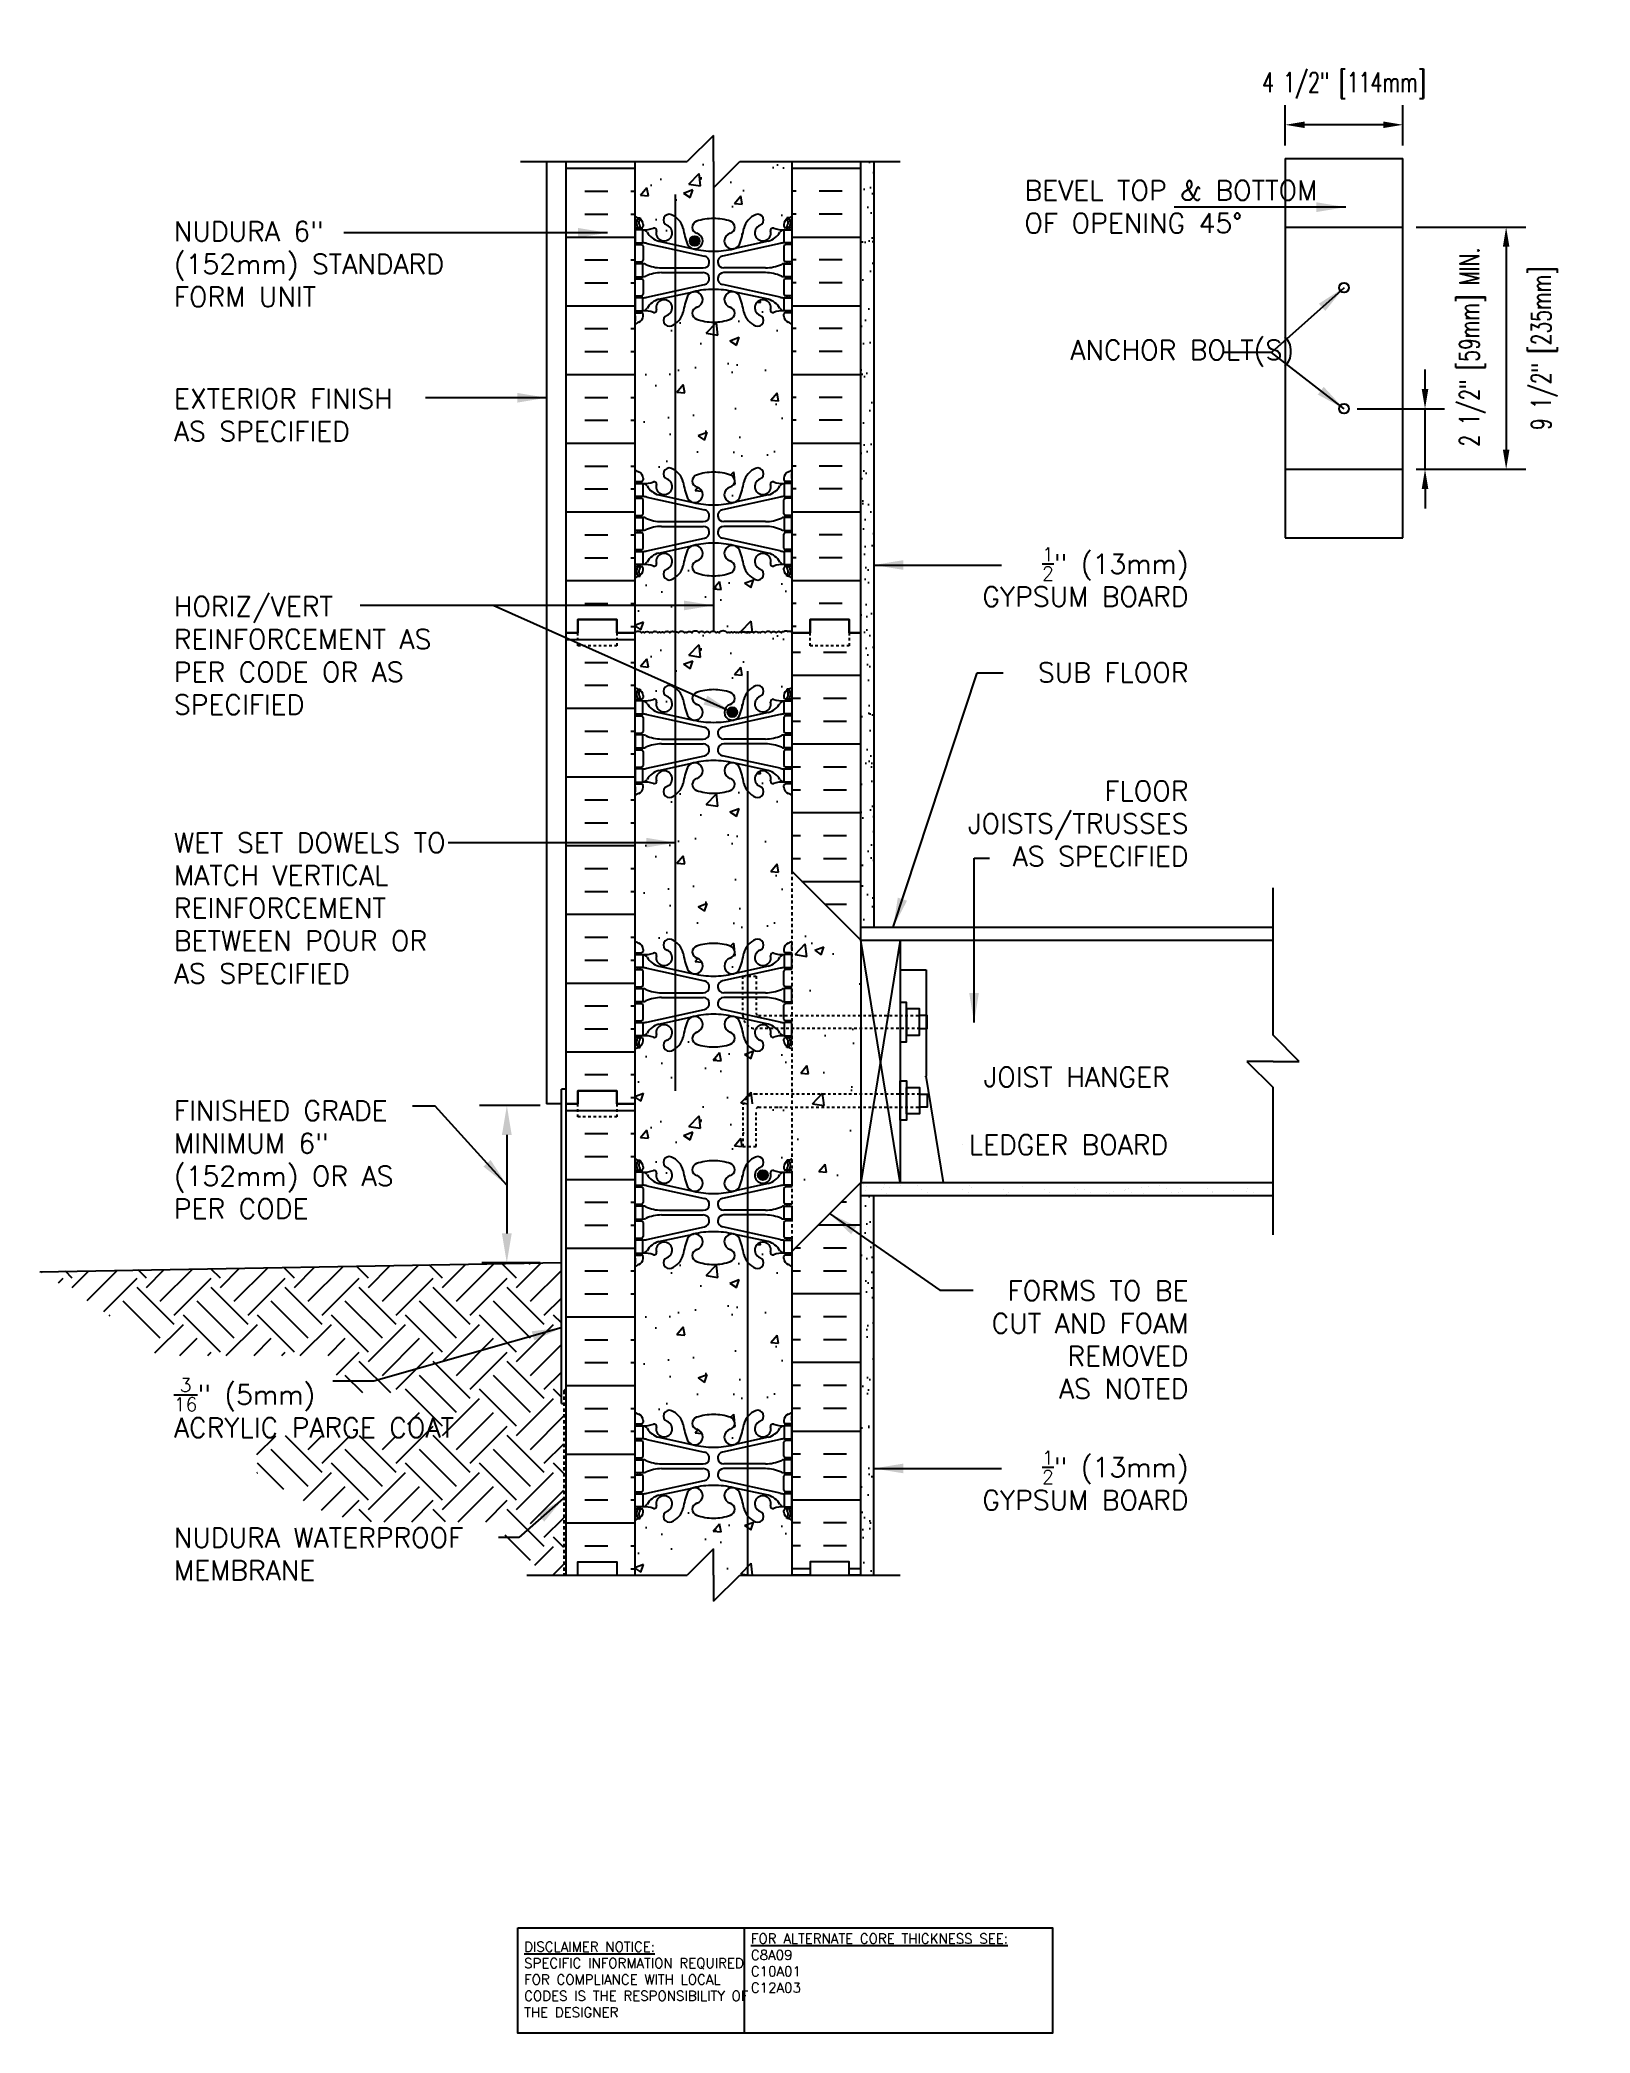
# Model space of a CAD drawing. Header units: inches. Extents: x 23.5 to 82.7, y -12.5 to 63.7.
import ezdxf
from ezdxf.enums import TextEntityAlignment as Align

# ---------------------------------------------------------------- set-up
doc = ezdxf.new("R2010")
doc.units = ezdxf.units.IN
doc.header["$LTSCALE"] = 0.5
doc.header["$MEASUREMENT"] = 0
doc.linetypes.add('DASHED2', pattern=[0.375, 0.25, -0.125])
doc.linetypes.add('HIDDEN2', pattern=[0.1875, 0.125, -0.0625])
for name, color, linetype in [('HATCH', 12, 'Continuous'), ('LINE15', 9, 'Continuous'), ('LINE18', 9, 'Continuous'), ('line25', 2, 'Continuous'), ('LINE3', 3, 'Continuous'), ('LINE50', 5, 'Continuous'), ('LINE9', 9, 'Continuous'), ('TEXT', 4, 'Continuous'), ('Web_Edge', 9, 'Continuous')]:
    doc.layers.add(name, color=color, linetype=linetype)
doc.styles.add('DIM', font='romans.shx', dxfattribs={"width": 0.7})
doc.styles.add('ROMANS', font='romans.shx', dxfattribs={"height": 1.125})
doc.styles.get("Standard").update_dxf_attribs({"font": 'romans.shx', "height": 1.125})
doc.dimstyles.new('ext_12', dxfattribs={"dimscale": 12, "dimtxt": 0.09375, "dimasz": 0.09375, "dimexe": 0.09375, "dimexo": 0.0625, "dimgap": 0.0625, "dimtad": 1, "dimdec": 1, "dimzin": 3, "dimdsep": 46, "dimlunit": 4, "dimtxsty": 'DIM', "dimcen": 0.09, "dimdle": 0.09375, "dimclrt": 4, "dimadec": 0, "dimazin": 0, "dimtfac": 1, "dimtdec": 1, "dimtmove": 2, "dimatfit": 3, "dimfxl": 0, "dimfrac": 2, "dimtolj": 1, "dimtzin": 0, "dimarcsym": 0})
doc.dimstyles.new('ext_8', dxfattribs={"dimscale": 8, "dimtxt": 0.09375, "dimasz": 0.09375, "dimexe": 0.09375, "dimexo": 0.0625, "dimgap": 0.0625, "dimtad": 1, "dimdec": 1, "dimzin": 3, "dimdsep": 46, "dimlunit": 4, "dimtxsty": 'DIM', "dimcen": 0.09, "dimdle": 0.09375, "dimclrt": 4, "dimadec": 0, "dimazin": 0, "dimtfac": 1, "dimtdec": 1, "dimtmove": 2, "dimatfit": 3, "dimfxl": 0, "dimfrac": 2, "dimtolj": 1, "dimtzin": 0, "dimarcsym": 0})
pattern_1 = [(37.5, (32.4269, -7.8671), (-0.031497, 0.963412), [0, -0.76, 0, -0.85, 0, -0.8125]), (7.5, (32.4269, -7.8671), (0.884888, 1.411073), [0, -0.41, 0, -0.685, 0, -0.2625]), (327.5, (31.8119, -7.8671), (1.557071, 0.00283), [0, -0.25, 0, -0.9, 0, -1.175]), (317.5, (31.8119, -7.8671), (1.503063, 0.438838), [0, -0.125, 0, -0.59, 0, -0.675])]

msp = doc.modelspace()

# ---------------------------------------------------------------- texts
at = {"layer": 'TEXT', "style": 'ROMANS'}
for s, p in [(' JOIST HANGER', (59.038, 24.036)), (' LEDGER BOARD', (58.465, 21.444))]:
    msp.add_text(s, height=0.75, dxfattribs=at).set_placement(p, align=Align.MIDDLE_LEFT)
at = {"layer": 'TEXT', "char_height": 0.75, "style": 'ROMANS'}
for s, insert, width, attachment_point in [('BEVEL TOP & BOTTOM \\POF OPENING 45%%D', (61.106, 57.28), 10.7094, 4), ('NUDURA 6" (152mm) STANDARD FORM UNIT', (28.612, 55.091), 11.74859, 4), ('ANCHOR BOLT(S)', (62.854, 51.68), 8.21011, 4), ('EXTERIOR FINISH\\PAS SPECIFIED', (28.612, 49.328), 11.74859, 4), ('\\A1;{\\H0.7x;\\S1/2;}" (13mm) GYPSUM BOARD', (67.372, 43.138), 8.97894, 6), ('HORIZ/VERT REINFORCEMENT AS PER CODE OR AS SPECIFIED', (28.612, 40.136), 11.74859, 4), ('\\A1;{\\H1x;SUB FLOOR}', (67.372, 39.488), 11.43486, 6), ('\\A1;FLOOR JOISTS/TRUSSES \\PAS SPECIFIED', (67.372, 33.716), 11.43486, 6), ('WET SET DOWELS TO MATCH VERTICAL REINFORCEMENT BETWEEN POUR OR AS SPECIFIED', (28.612, 30.488), 11.74859, 4), ('FINISHED GRADE MINIMUM 6" (152mm) OR AS PER CODE', (28.612, 20.877), 10.75183, 4), ('FORMS TO BE \\PCUT AND FOAM REMOVED \\PAS NOTED', (67.372, 13.998), 11.43486, 6), ('\\A1;{\\H0.7x;\\S3/16;}" (5mm) \\PACRYLIC PARGE COAT', (28.612, 11.396), 11.74859, 4), ('\\A1;{\\H0.7x;\\S1/2;}" (13mm) GYPSUM BOARD', (67.372, 8.623), 10.31359, 6), ('\\A1;NUDURA WATERPROOF MEMBRANE', (28.612, 5.814), 12.78313, 4)]:
    msp.add_mtext(s, dxfattribs=dict(at, insert=insert, width=width, attachment_point=attachment_point))
at = {"layer": 'TEXT', "char_height": 0.375, "attachment_point": 4}
for s, insert, width in [('{\\LDISCLAIMER NOTICE:}\\PSPECIFIC INFORMATION REQUIRED FOR COMPLIANCE WITH LOCAL CODES IS THE RESPONSIBILITY OF THE DESIGNER', (41.993, -10.445), 9.3349), ('{\\LFOR ALTERNATE CORE THICKNESS SEE:\\P}C8A09\\PC10A01\\PC12A03', (50.655, -9.818), 15.5553)]:
    msp.add_mtext(s, dxfattribs=dict(at, insert=insert, width=width))

# ---------------------------------------------------------------- blocks, each defined once
blk = doc.blocks.new('6 web')
at = {"layer": 'Web_Edge'}
for p, q in [((-3, 6.566), (-2.958, 6.566)), ((-3, 6.466), (-2.752, 6.466)), ((-2.89, 6.845), (-2.8, 6.845)), ((-2.89, 6.466), (-2.89, 6.396)), ((-2.8, 6.845), (-2.8, 6.803)), ((-2.8, 6.466), (-2.8, 6.396)), ((-2.69, 6.596), (-2.69, 6.529)), ((2.69, 6.596), (2.69, 6.529)), ((3, 6.466), (2.752, 6.466)), ((2.89, 6.845), (2.8, 6.845)), ((2.8, 6.845), (2.8, 6.803)), ((2.8, 6.466), (2.8, 6.396)), ((2.89, 6.466), (2.89, 6.396)), ((3, 6.566), (2.958, 6.566)), ((-3, 5.826), (-2.752, 5.826)), ((-2.89, 5.896), (-2.89, 5.826)), ((-2.8, 5.896), (-2.8, 5.826)), ((-2.69, 5.764), (-2.69, 5.229)), ((-2.551, 5.872), (-0.34, 5.391)), ((-2.09, 5.955), (-0.768, 5.665)), ((2.551, 5.872), (0.34, 5.391)), ((2.09, 5.955), (0.768, 5.665)), ((2.69, 5.764), (2.69, 5.229)), ((3, 5.826), (2.752, 5.826)), ((2.8, 5.896), (2.8, 5.826)), ((2.89, 5.896), (2.89, 5.826)), ((-3, 5.166), (-2.752, 5.166)), ((-2.89, 5.166), (-2.89, 5.096)), ((-2.89, 4.596), (-2.89, 4.526)), ((-2.8, 5.166), (-2.8, 5.096)), ((-2.8, 4.596), (-2.8, 4.526)), ((-1.985, 4.936), (-0.389, 4.936)), ((-1.985, 4.756), (-0.389, 4.756)), ((1.985, 4.936), (0.389, 4.936)), ((1.985, 4.756), (0.389, 4.756)), ((3, 5.166), (2.752, 5.166)), ((2.8, 5.166), (2.8, 5.096)), ((2.8, 4.596), (2.8, 4.526)), ((2.89, 5.166), (2.89, 5.096)), ((2.89, 4.596), (2.89, 4.526)), ((-3, 4.526), (-2.752, 4.526)), ((-3, 3.866), (-2.752, 3.866)), ((-2.89, 3.866), (-2.89, 3.796)), ((-2.8, 3.866), (-2.8, 3.796)), ((-2.69, 4.464), (-2.69, 3.929)), ((-2.551, 3.82), (-0.34, 4.302)), ((-2.09, 3.737), (-0.768, 4.028)), ((2.551, 3.82), (0.34, 4.302)), ((2.09, 3.737), (0.768, 4.028)), ((2.69, 4.464), (2.69, 3.929)), ((3, 4.526), (2.752, 4.526)), ((3, 3.866), (2.752, 3.866)), ((2.8, 3.866), (2.8, 3.796)), ((2.89, 3.866), (2.89, 3.796)), ((-3, 3.226), (-2.752, 3.226)), ((-2.99, 3.106), (-2.99, 2.92)), ((-2.89, 3.296), (-2.89, 3.226)), ((-2.8, 3.296), (-2.8, 3.226)), ((-2.69, 3.096), (-2.69, 3.164)), ((2.69, 3.096), (2.69, 3.164)), ((3, 3.226), (2.752, 3.226)), ((2.8, 3.296), (2.8, 3.226)), ((2.89, 3.296), (2.89, 3.226)), ((2.99, 3.106), (2.99, 2.92)), ((-2.99, -3.106), (-2.99, -2.92)), ((2.99, -3.106), (2.99, -2.92)), ((-3, -3.226), (-2.752, -3.226)), ((-2.89, -3.296), (-2.89, -3.226)), ((-2.89, -3.866), (-2.89, -3.796)), ((-2.8, -3.296), (-2.8, -3.226)), ((-2.8, -3.866), (-2.8, -3.796)), ((-2.69, -3.096), (-2.69, -3.164)), ((-2.09, -3.737), (-0.768, -4.028)), ((2.09, -3.737), (0.768, -4.028)), ((2.69, -3.096), (2.69, -3.164)), ((3, -3.226), (2.752, -3.226)), ((2.8, -3.296), (2.8, -3.226)), ((2.8, -3.866), (2.8, -3.796)), ((2.89, -3.296), (2.89, -3.226)), ((2.89, -3.866), (2.89, -3.796)), ((-3, -3.866), (-2.752, -3.866)), ((-3, -4.526), (-2.752, -4.526)), ((-2.89, -4.596), (-2.89, -4.526)), ((-2.8, -4.596), (-2.8, -4.526)), ((-2.69, -4.464), (-2.69, -3.929)), ((-2.551, -3.82), (-0.34, -4.302)), ((2.551, -3.82), (0.34, -4.302)), ((2.69, -4.464), (2.69, -3.929)), ((3, -3.866), (2.752, -3.866)), ((3, -4.526), (2.752, -4.526)), ((2.8, -4.596), (2.8, -4.526)), ((2.89, -4.596), (2.89, -4.526)), ((-3, -5.166), (-2.752, -5.166)), ((-2.89, -5.166), (-2.89, -5.096)), ((-2.8, -5.166), (-2.8, -5.096)), ((-2.69, -5.764), (-2.69, -5.229)), ((-1.985, -4.756), (-0.389, -4.756)), ((-1.985, -4.936), (-0.389, -4.936)), ((1.985, -4.756), (0.389, -4.756)), ((1.985, -4.936), (0.389, -4.936)), ((2.69, -5.764), (2.69, -5.229)), ((3, -5.166), (2.752, -5.166)), ((2.8, -5.166), (2.8, -5.096)), ((2.89, -5.166), (2.89, -5.096)), ((-3, -5.826), (-2.752, -5.826)), ((-2.89, -5.896), (-2.89, -5.826)), ((-2.8, -5.896), (-2.8, -5.826)), ((-2.551, -5.872), (-0.34, -5.391)), ((-2.09, -5.955), (-0.768, -5.665)), ((2.551, -5.872), (0.34, -5.391)), ((2.09, -5.955), (0.768, -5.665)), ((3, -5.826), (2.752, -5.826)), ((2.8, -5.896), (2.8, -5.826)), ((2.89, -5.896), (2.89, -5.826)), ((-3, -6.466), (-2.752, -6.466)), ((-3, -6.566), (-2.958, -6.566)), ((-2.89, -6.466), (-2.89, -6.396)), ((-2.89, -6.845), (-2.8, -6.845)), ((-2.8, -6.466), (-2.8, -6.396)), ((-2.8, -6.845), (-2.8, -6.803)), ((-2.69, -6.596), (-2.69, -6.529)), ((2.69, -6.596), (2.69, -6.529)), ((3, -6.466), (2.752, -6.466)), ((2.8, -6.466), (2.8, -6.396)), ((2.8, -6.845), (2.8, -6.803)), ((2.89, -6.845), (2.8, -6.845)), ((2.89, -6.466), (2.89, -6.396)), ((3, -6.566), (2.958, -6.566))]:
    blk.add_line(p, q, dxfattribs=at)
for points in [[(-2.995, 5.896), (-2.695, 5.896), (-2.695, 6.396), (-2.995, 6.396)], [(2.995, 5.896), (2.695, 5.896), (2.695, 6.396), (2.995, 6.396)], [(-2.995, 4.596), (-2.695, 4.596), (-2.695, 5.096), (-2.995, 5.096)], [(2.995, 4.596), (2.695, 4.596), (2.695, 5.096), (2.995, 5.096)], [(-2.995, 3.296), (-2.695, 3.296), (-2.695, 3.796), (-2.995, 3.796)], [(2.995, 3.296), (2.695, 3.296), (2.695, 3.796), (2.995, 3.796)], [(-2.995, -3.296), (-2.695, -3.296), (-2.695, -3.796), (-2.995, -3.796)], [(2.995, -3.296), (2.695, -3.296), (2.695, -3.796), (2.995, -3.796)], [(-2.995, -4.596), (-2.695, -4.596), (-2.695, -5.096), (-2.995, -5.096)], [(2.995, -4.596), (2.695, -4.596), (2.695, -5.096), (2.995, -5.096)], [(-2.995, -5.896), (-2.695, -5.896), (-2.695, -6.396), (-2.995, -6.396)], [(2.995, -5.896), (2.695, -5.896), (2.695, -6.396), (2.995, -6.396)]]:
    blk.add_lwpolyline(points, close=True, dxfattribs=at)
for centre, radius, start, end in [((-2.69, 7.303), 0.5, 231.68334, 250.52878), ((-1.69, 6.766), 0.22, 68.19625, 248.19625), ((-1.885, 6.278), 0.745, 13.26522, 68.19625), ((1.885, 6.278), 0.745, 111.80375, 166.73478), ((1.69, 6.766), 0.22, 291.80375, 111.80375), ((2.69, 7.303), 0.5, 289.47122, 308.31666), ((-2.69, 7.303), 0.6, 238.89067, 245.07477), ((-2.958, 6.586), 0.02, 270, 14.15407), ((-2.696, 6.651), 0.25, 140.11451, 222.46087), ((-2.951, 6.741), 0.02, 340.7916, 65.07477), ((-2.854, 6.782), 0.045, 319.1879, 141.448), ((-2.848, 6.512), 0.045, 222.46087, 42.46087), ((-2.94, 6.596), 0.25, 0, 70.52878), ((-2.696, 6.651), 0.16, 140.00008, 222.46087), ((-2.752, 6.529), 0.0625, 270, 0), ((-2.639, 7.395), 1, 266.78787, 289.9067), ((-2.738, 6.15), 0.25, 37.27766, 80.0823), ((-1.891, 6.678), 0.75, 210.15498, 254.58381), ((-2.269, 6.369), 0.09, 346.67951, 108.86514), ((-1.885, 6.278), 0.305, 166.67951, 68.19625), ((1.803, 6.92), 3, 189.02727, 201.19839), ((-0.718, 5.966), 0.305, 205.37817, 74.27465), ((-0.571, 6.49), 0.24, 108.92296, 254.27465), ((0, 4.825), 2, 90, 108.92296), ((0, 4.825), 2, 71.07704, 90), ((0.718, 5.966), 0.305, 105.72535, 334.62183), ((0.571, 6.49), 0.24, 285.72535, 71.07704), ((-1.803, 6.92), 3, 338.80161, 350.97273), ((1.885, 6.278), 0.305, 111.80375, 13.32049), ((1.891, 6.678), 0.75, 285.41619, 329.84502), ((2.269, 6.369), 0.09, 71.13486, 193.32049), ((2.639, 7.395), 1, 250.0933, 273.21213), ((2.738, 6.15), 0.25, 99.9177, 142.72234), ((2.94, 6.596), 0.25, 109.47122, 180), ((2.752, 6.529), 0.0625, 180, 270), ((2.848, 6.512), 0.045, 137.53913, 317.53913), ((2.854, 6.782), 0.045, 38.552, 220.8121), ((2.696, 6.651), 0.16, 317.53913, 39.99992), ((2.696, 6.651), 0.25, 317.53913, 39.88549), ((2.951, 6.741), 0.02, 114.92523, 199.2084), ((2.958, 6.586), 0.02, 165.84593, 270), ((2.69, 7.303), 0.6, 294.92523, 301.10933), ((-2.752, 5.764), 0.0625, 0, 90), ((-2.786, 4.9), 1, 76.42909, 84.79907), ((0, 8.932), 3.356, 256.76915, 270), ((-0.389, 5.166), 0.23, 270, 77.60551), ((0, 8.932), 3.356, 270, 283.23085), ((0.389, 5.166), 0.23, 102.39449, 270), ((2.786, 4.9), 1, 95.20093, 103.57091), ((2.752, 5.764), 0.0625, 90, 180), ((-2.752, 5.229), 0.0625, 270, 0), ((-2.699, 4.877), 0.219, 60.49375, 88.91995), ((-2.699, 4.815), 0.219, 271.08005, 299.50625), ((-2.699, 4.815), 0.219, 271.08005, 299.50625), ((-1.955, 6.536), 1.6, 246.56734, 268.92028), ((-1.955, 3.156), 1.6, 91.07972, 113.43266), ((-1.955, 3.156), 1.6, 91.07972, 113.43266), ((-0.389, 4.526), 0.23, 282.39449, 90), ((0.389, 4.526), 0.23, 90, 257.60551), ((1.955, 6.536), 1.6, 271.07972, 293.43266), ((1.955, 3.156), 1.6, 66.56734, 88.92028), ((1.955, 3.156), 1.6, 66.56734, 88.92028), ((2.699, 4.877), 0.219, 91.08005, 119.50625), ((2.699, 4.815), 0.219, 240.49375, 268.91995), ((2.699, 4.815), 0.219, 240.49375, 268.91995), ((2.752, 5.229), 0.0625, 180, 270), ((-2.752, 4.464), 0.0625, 0, 90), ((-2.752, 3.929), 0.0625, 270, 0), ((-2.786, 4.792), 1, 275.20093, 283.57091), ((1.803, 2.773), 3, 158.80161, 170.97273), ((-0.718, 3.727), 0.305, 285.72535, 154.62183), ((0, 0.761), 3.356, 90, 103.23085), ((0, 0.761), 3.356, 76.76915, 90), ((0.718, 3.727), 0.305, 25.37817, 254.27465), ((-1.803, 2.773), 3, 9.02727, 21.19839), ((2.786, 4.792), 1, 256.42909, 264.79907), ((2.752, 4.464), 0.0625, 90, 180), ((2.752, 3.929), 0.0625, 180, 270), ((-3.01, 3.106), 0.02, 0, 60.01198), ((-2.94, 3.096), 0.25, 289.47122, 360), ((-2.752, 3.164), 0.0625, 360, 90), ((-2.738, 3.542), 0.25, 279.9177, 322.72234), ((-2.639, 2.298), 1, 70.0933, 93.21213), ((-1.891, 3.014), 0.75, 105.41619, 149.84502), ((-2.269, 3.323), 0.09, 251.13486, 13.32049), ((-1.885, 3.414), 0.305, 291.80375, 193.32049), ((-1.69, 2.927), 0.22, 111.80375, 291.80375), ((-1.885, 3.414), 0.745, 291.80375, 346.73478), ((-0.571, 3.202), 0.24, 105.72535, 251.07704), ((0.571, 3.202), 0.24, 288.92296, 74.27465), ((1.885, 3.414), 0.745, 193.26522, 248.19625), ((1.885, 3.414), 0.305, 346.67951, 248.19625), ((1.69, 2.927), 0.22, 248.19625, 68.19625), ((1.891, 3.014), 0.75, 30.15498, 74.58381), ((2.269, 3.323), 0.09, 166.67951, 288.86514), ((2.639, 2.298), 1, 86.78787, 109.9067), ((2.738, 3.542), 0.25, 217.27766, 260.0823), ((2.752, 3.164), 0.0625, 90, 180), ((2.94, 3.096), 0.25, 180, 250.52878), ((3.01, 3.106), 0.02, 119.98802, 180), ((-3.01, 2.92), 0.02, 301.07295, 0), ((-2.69, 2.389), 0.6, 121.07295, 121.10933), ((-2.69, 2.389), 0.5, 109.47122, 128.31666), ((0, 4.867), 2, 251.07704, 270), ((0, 4.867), 2, 270, 288.92296), ((2.69, 2.389), 0.5, 51.68334, 70.52878), ((3.01, 2.92), 0.02, 180, 238.92705), ((2.69, 2.389), 0.6, 58.89067, 58.92705), ((-2.69, -2.389), 0.5, 231.68334, 250.52878), ((-2.69, -2.389), 0.6, 238.89067, 238.92705), ((-3.01, -2.92), 0.02, 360, 58.92705), ((-2.94, -3.096), 0.25, 0, 70.52878), ((-1.69, -2.927), 0.22, 68.19625, 248.19625), ((-1.885, -3.414), 0.745, 13.26522, 68.19625), ((-0.571, -3.202), 0.24, 108.92296, 254.27465), ((0, -4.867), 2, 90, 108.92296), ((0, -4.867), 2, 71.07704, 90), ((0.571, -3.202), 0.24, 285.72535, 71.07704), ((1.885, -3.414), 0.745, 111.80375, 166.73478), ((1.69, -2.927), 0.22, 291.80375, 111.80375), ((2.94, -3.096), 0.25, 109.47122, 180), ((2.69, -2.389), 0.5, 289.47122, 308.31666), ((3.01, -2.92), 0.02, 121.07295, 180), ((2.69, -2.389), 0.6, 301.07295, 301.10933), ((-3.01, -3.106), 0.02, 299.98802, 360), ((-2.752, -3.164), 0.0625, 270, 0), ((-2.639, -2.298), 1, 266.78787, 289.9067), ((-2.738, -3.542), 0.25, 37.27766, 80.0823), ((-2.786, -4.792), 1, 76.42909, 84.79907), ((-1.891, -3.014), 0.75, 210.15498, 254.58381), ((-2.269, -3.323), 0.09, 346.67951, 108.86514), ((-1.885, -3.414), 0.305, 166.67951, 68.19625), ((1.803, -2.773), 3, 189.02727, 201.19839), ((-0.718, -3.727), 0.305, 205.37817, 74.27465), ((0.718, -3.727), 0.305, 105.72535, 334.62183), ((-1.803, -2.773), 3, 338.80161, 350.97273), ((1.885, -3.414), 0.305, 111.80375, 13.32049), ((1.891, -3.014), 0.75, 285.41619, 329.84502), ((2.269, -3.323), 0.09, 71.13486, 193.32049), ((2.639, -2.298), 1, 250.0933, 273.21213), ((2.738, -3.542), 0.25, 99.9177, 142.72234), ((2.786, -4.792), 1, 95.20093, 103.57091), ((2.752, -3.164), 0.0625, 180, 270), ((3.01, -3.106), 0.02, 180, 240.01198), ((-2.752, -3.929), 0.0625, 0, 90), ((-2.752, -4.464), 0.0625, 270, 0), ((0, -0.761), 3.356, 256.76915, 270), ((-0.389, -4.526), 0.23, 270, 77.60551), ((0, -0.761), 3.356, 270, 283.23085), ((0.389, -4.526), 0.23, 102.39449, 270), ((2.752, -3.929), 0.0625, 90, 180), ((2.752, -4.464), 0.0625, 180, 270), ((-2.752, -5.229), 0.0625, 0, 90), ((-2.699, -4.815), 0.219, 60.49375, 88.91995), ((-2.699, -4.815), 0.219, 60.49375, 88.91995), ((-2.699, -4.877), 0.219, 271.08005, 299.50625), ((-1.955, -3.156), 1.6, 246.56734, 268.92028), ((-1.955, -3.156), 1.6, 246.56734, 268.92028), ((-1.955, -6.536), 1.6, 91.07972, 113.43266), ((-0.389, -5.166), 0.23, 282.39449, 90), ((0.389, -5.166), 0.23, 90, 257.60551), ((1.955, -3.156), 1.6, 271.07972, 293.43266), ((1.955, -3.156), 1.6, 271.07972, 293.43266), ((1.955, -6.536), 1.6, 66.56734, 88.92028), ((2.699, -4.815), 0.219, 91.08005, 119.50625), ((2.699, -4.815), 0.219, 91.08005, 119.50625), ((2.699, -4.877), 0.219, 240.49375, 268.91995), ((2.752, -5.229), 0.0625, 90, 180), ((-2.752, -5.764), 0.0625, 270, 0), ((-2.786, -4.9), 1, 275.20093, 283.57091), ((-1.891, -6.678), 0.75, 105.41619, 149.84502), ((-1.885, -6.278), 0.305, 291.80375, 193.32049), ((1.803, -6.92), 3, 158.80161, 170.97273), ((-0.718, -5.966), 0.305, 285.72535, 154.62183), ((0, -8.932), 3.356, 90, 103.23085), ((0, -8.932), 3.356, 76.76915, 90), ((0.718, -5.966), 0.305, 25.37817, 254.27465), ((-1.803, -6.92), 3, 9.02727, 21.19839), ((1.885, -6.278), 0.305, 346.67951, 248.19625), ((1.891, -6.678), 0.75, 30.15498, 74.58381), ((2.786, -4.9), 1, 256.42909, 264.79907), ((2.752, -5.764), 0.0625, 180, 270), ((-2.69, -7.303), 0.6, 114.92523, 121.10933), ((-2.69, -7.303), 0.5, 109.47122, 128.31666), ((-2.958, -6.586), 0.02, 345.84593, 90), ((-2.696, -6.651), 0.25, 137.53913, 219.88549), ((-2.951, -6.741), 0.02, 294.92523, 19.2084), ((-2.854, -6.782), 0.045, 218.552, 40.8121), ((-2.848, -6.512), 0.045, 317.53913, 137.53913), ((-2.94, -6.596), 0.25, 289.47122, 360), ((-2.696, -6.651), 0.16, 137.53913, 219.99992), ((-2.752, -6.529), 0.0625, 360, 90), ((-2.738, -6.15), 0.25, 279.9177, 322.72234), ((-2.639, -7.395), 1, 70.0933, 93.21213), ((-2.269, -6.369), 0.09, 251.13486, 13.32049), ((-1.69, -6.766), 0.22, 111.80375, 291.80375), ((-1.885, -6.278), 0.745, 291.80375, 346.73478), ((-0.571, -6.49), 0.24, 105.72535, 251.07704), ((0, -4.825), 2, 251.07704, 270), ((0, -4.825), 2, 270, 288.92296), ((0.571, -6.49), 0.24, 288.92296, 74.27465), ((1.885, -6.278), 0.745, 193.26522, 248.19625), ((1.69, -6.766), 0.22, 248.19625, 68.19625), ((2.269, -6.369), 0.09, 166.67951, 288.86514), ((2.639, -7.395), 1, 86.78787, 109.9067), ((2.738, -6.15), 0.25, 217.27766, 260.0823), ((2.752, -6.529), 0.0625, 90, 180), ((2.94, -6.596), 0.25, 180, 250.52878), ((2.848, -6.512), 0.045, 42.46087, 222.46087), ((2.854, -6.782), 0.045, 139.1879, 321.448), ((2.696, -6.651), 0.16, 320.00008, 42.46087), ((2.69, -7.303), 0.5, 51.68334, 70.52878), ((2.696, -6.651), 0.25, 320.11451, 42.46087), ((2.951, -6.741), 0.02, 160.7916, 245.07477), ((2.958, -6.586), 0.02, 90, 194.15407), ((2.69, -7.303), 0.6, 58.89067, 65.07477)]:
    blk.add_arc(centre, radius, start, end, dxfattribs=at)
blk = doc.blocks.new('*D2')
at = {"layer": 'Defpoints', "color": 0}
for p in [(73.315, 49.565), (76.409, 49.565), (75.565, 47.252)]:
    blk.add_point(p, dxfattribs=at)
at = {"layer": 'TEXT', "color": 0, "lineweight": -2}
for p, q in [((76.409, 50.315), (76.409, 51.065)), ((73.815, 49.565), (77.159, 49.565)), ((76.409, 47.252), (76.409, 49.565)), ((76.065, 47.252), (77.159, 47.252)), ((76.409, 46.502), (76.409, 45.752))]:
    blk.add_line(p, q, dxfattribs=at)
at = {"layer": 'TEXT', "color": 0}
for points in [[(76.284, 50.315), (76.534, 50.315), (76.409, 49.565)], [(76.284, 46.502), (76.534, 46.502), (76.409, 47.252)]]:
    blk.add_solid(points, dxfattribs=at)
at = {"layer": 'TEXT', "color": 4, "insert": (78.224, 51.923), "char_height": 0.75, "attachment_point": 5, "rotation": 90, "style": 'DIM'}
blk.add_mtext('\\A1;2 1/2" [59mm] MIN.', dxfattribs=at)
blk = doc.blocks.new('*D3')
at = {"layer": 'Defpoints', "color": 0}
for p in [(75.565, 56.502), (75.565, 47.252), (79.508, 47.252)]:
    blk.add_point(p, dxfattribs=at)
at = {"layer": 'TEXT', "color": 0, "lineweight": -2}
for p, q in [((76.065, 56.502), (80.258, 56.502)), ((79.508, 55.752), (79.508, 48.002)), ((76.065, 47.252), (80.258, 47.252))]:
    blk.add_line(p, q, dxfattribs=at)
at = {"layer": 'TEXT', "color": 0}
for points in [[(79.383, 55.752), (79.633, 55.752), (79.508, 56.502)], [(79.383, 48.002), (79.633, 48.002), (79.508, 47.252)]]:
    blk.add_solid(points, dxfattribs=at)
at = {"layer": 'TEXT', "color": 4, "insert": (80.971, 51.877), "char_height": 0.75, "attachment_point": 5, "rotation": 90, "style": 'DIM'}
blk.add_mtext('\\A1;9 1/2" [235mm]', dxfattribs=at)
blk = doc.blocks.new('*D4')
at = {"layer": 'Defpoints', "color": 0}
for p in [(71.065, 60.413), (71.065, 59.127), (75.565, 59.127)]:
    blk.add_point(p, dxfattribs=at)
at = {"layer": 'TEXT', "color": 0, "lineweight": -2}
for p, q in [((71.065, 59.627), (71.065, 61.163)), ((75.565, 59.627), (75.565, 61.163)), ((74.815, 60.413), (71.815, 60.413))]:
    blk.add_line(p, q, dxfattribs=at)
at = {"layer": 'TEXT', "color": 0}
for points in [[(71.815, 60.538), (71.815, 60.288), (71.065, 60.413)], [(74.815, 60.538), (74.815, 60.288), (75.565, 60.413)]]:
    blk.add_solid(points, dxfattribs=at)
at = {"layer": 'TEXT', "color": 4, "insert": (73.315, 61.913), "char_height": 0.75, "attachment_point": 5, "style": 'DIM'}
blk.add_mtext('\\A1;4 1/2" [114mm]', dxfattribs=at)

# ---------------------------------------------------------------- dimensions: what is measured, and where the dimension line sits
at = {"layer": 'TEXT'}
dim = msp.add_linear_dim(base=(71.065, 60.413), p1=(75.565, 59.127), p2=(71.065, 59.127), dimstyle='ext_8', dxfattribs=at)
dim.commit()
dim.dimension.update_dxf_attribs({"geometry": '*D4', "text_midpoint": (73.315, 61.913), "dimtype": 160})
dim = msp.add_linear_dim(base=(79.508299069, 47.252439004), p1=(75.564539274, 56.502439004), p2=(75.564539274, 47.252439004), angle=90, dimstyle='ext_8', dxfattribs=at)
dim.commit()
dim.dimension.update_dxf_attribs({"geometry": '*D3', "text_midpoint": (80.971459865, 51.877439004), "dimtype": 160})
dim = msp.add_linear_dim(base=(76.409, 49.565), p1=(75.565, 47.252), p2=(73.315, 49.565), angle=90, text='<> MIN.', dimstyle='ext_8', dxfattribs=at)
dim.commit()
dim.dimension.update_dxf_attribs({"geometry": '*D2', "text_midpoint": (78.224, 51.923), "dimtype": 160})

# ---------------------------------------------------------------- hatches: boundary and pattern name
at = {"layer": 'HATCH'}
h = msp.add_hatch(dxfattribs=at)
h.set_pattern_fill('INSUL', color=256, scale=7, style=0)
h.set_pattern_definition([(0, (-2879.9333, -356.0018), (0, 2.625), []), (0, (-2879.9333, -355.1268), (0, 2.625), [0.875, -0.875]), (0, (-2879.9333, -354.2518), (0, 2.625), [0.875, -0.875])])
h.paths.add_polyline_path([(43.603, 41.008), (44.041, 41.008), (44.041, 41.508), (45.541, 41.508), (45.541, 41.008), (46.228, 41.008), (46.228, 59.008), (45.541, 59.008), (45.541, 59.508), (44.041, 59.508), (44.041, 59.008), (43.603, 59.008)])
h = msp.add_hatch(dxfattribs=at)
h.set_pattern_fill('INSUL', color=256, scale=7, style=0)
h.set_pattern_definition([(180, (2978.39, -356.0018), (0, 2.625), []), (180, (2978.39, -355.1268), (0, 2.625), [0.875, -0.875]), (180, (2978.39, -354.2518), (0, 2.625), [0.875, -0.875])])
h.paths.add_polyline_path([(54.853, 41.008), (54.416, 41.008), (54.416, 41.508), (52.916, 41.508), (52.916, 41.008), (52.228, 41.008), (52.228, 59.008), (52.916, 59.008), (52.916, 59.508), (54.416, 59.508), (54.416, 59.008), (54.853, 59.008)])
h = msp.add_hatch(dxfattribs=at)
h.set_pattern_fill('AR-CONC', color=256, scale=0.5, style=0)
h.set_pattern_definition([(50, (-2879.9333, -356.0018), (3.586301, -0.3137607), [0.375, -4.125]), (355, (-2879.9333, -356.002), (-0.6937567, 3.7609607), [0.3, -3.3]), (100.4514, (-2879.6344, -356.028), (2.892547, 3.4471977), [0.318701, -3.5057106]), (46.1842, (-2879.9333, -355.002), (5.336205, -0.827595), [0.5625, -6.1875]), (96.6356, (-2879.4886, -355.071), (4.6733135, 4.870589), [0.478051, -5.258565]), (351.1842, (-2879.933, -355.002), (4.67331, 4.870593), [0.45, -4.95]), (21, (-2879.4333, -355.2518), (2.9845353, -2.0130945), [0.375, -4.125]), (326, (-2879.4333, -355.252), (1.2165767, 3.62575), [0.3, -3.3]), (71.4514, (-2879.1845, -355.4196), (4.201113, 1.6126525), [0.318701, -3.5057106]), (37.5, (-2879.9333, -356.0018), (0.0607993, 1.66446927), [0, -3.26, 0, -3.35, 0, -3.3125]), (7.5, (-2879.9333, -356.0018), (1.3153477, 1.9720586), [0, -1.91, 0, -3.185, 0, -1.2625]), (327.5, (-2881.0483, -356.0018), (2.6691122, -0.11277436), [0, -1.25, 0, -3.9, 0, -5.175]), (317.5, (-2881.5483, -356.0018), (2.9159308, 0.500525), [0, -1.625, 0, -2.59, 0, -3.675])])
h.paths.add_polyline_path([(49.228, 56.833, -0.082755), (49.877, 56.725, -0.735593), (49.864, 56.267, 0.955472), (50.002, 55.674), (50.022, 55.678, 0.223253), (50.222, 55.843, 0.053157), (50.388, 56.457, -0.24438), (50.837, 56.978, -1), (51, 56.569, 2.182095), (51.41, 56.356, -0.601435), (51.53, 56.461, 0.10046), (51.923, 56.404), (52.028, 56.404), (52.028, 56.474), (51.981, 56.474, -0.414214), (51.918, 56.536), (51.918, 56.604, -0.249069), (52.028, 56.811), (52.028, 56.853), (52.118, 56.853, 0.064398), (52.228, 56.919), (52.228, 59.008), (46.228, 59.008), (46.228, 56.919, 0.064398), (46.338, 56.853), (46.428, 56.853), (46.428, 56.811, -0.249069), (46.538, 56.604), (46.538, 56.536, -0.414214), (46.476, 56.474), (46.428, 56.474), (46.428, 56.404), (46.533, 56.404, 0.10046), (46.927, 56.461, -0.601435), (47.047, 56.356, 2.182095), (47.457, 56.569, -1), (47.62, 56.978, -0.24438), (48.068, 56.457, 0.053157), (48.234, 55.843, 0.223253), (48.435, 55.678), (48.454, 55.674, 0.955472), (48.593, 56.267, -0.735593), (48.58, 56.725, -0.082755)])
h.paths.add_polyline_path([(52.228, 50.008), (52.228, 52.789, 0.082415), (52.085, 52.868, -0.317837), (51.918, 53.104), (51.918, 53.171, -0.414214), (51.981, 53.234), (52.028, 53.234), (52.028, 53.304), (51.923, 53.304, 0.10046), (51.53, 53.247, -0.601435), (51.41, 53.352, 2.182095), (51, 53.139, -1), (50.837, 52.73, -0.24438), (50.388, 53.251, 0.053157), (50.222, 53.865, 0.223253), (50.022, 54.03), (50.002, 54.034, 0.955472), (49.864, 53.441, -0.735593), (49.877, 52.983, -0.082755), (49.228, 52.875, -0.082755), (48.58, 52.983, -0.735593), (48.593, 53.441, 0.955472), (48.454, 54.034), (48.435, 54.03, 0.223253), (48.234, 53.865, 0.053157), (48.068, 53.251, -0.24438), (47.62, 52.73, -1), (47.457, 53.139, 2.182095), (47.047, 53.352, -0.601435), (46.927, 53.247, 0.10046), (46.533, 53.304), (46.428, 53.304), (46.428, 53.234), (46.476, 53.234, -0.414214), (46.538, 53.171), (46.538, 53.104, -0.317837), (46.372, 52.868, 0.082415), (46.228, 52.789), (46.228, 50.008)])
h.paths.add_polyline_path([(46.228, 50.008), (46.228, 47.226, 0.082415), (46.372, 47.147, -0.317837), (46.538, 46.912), (46.538, 46.844, -0.414214), (46.476, 46.782), (46.428, 46.782), (46.428, 46.712), (46.533, 46.712, 0.10046), (46.927, 46.769, -0.601435), (47.047, 46.664, 2.182095), (47.457, 46.877, -1), (47.62, 47.285, -0.24438), (48.068, 46.764, 0.053157), (48.234, 46.15, 0.223253), (48.435, 45.986), (48.454, 45.981, 0.955472), (48.593, 46.575, -0.735593), (48.58, 47.033, -0.082755), (49.228, 47.141, -0.082755), (49.877, 47.033, -0.735593), (49.864, 46.575, 0.955472), (50.002, 45.981), (50.022, 45.986, 0.223253), (50.222, 46.15, 0.053157), (50.388, 46.764, -0.24438), (50.837, 47.285, -1), (51, 46.877, 2.182095), (51.41, 46.664, -0.601435), (51.53, 46.769, 0.10046), (51.923, 46.712), (52.028, 46.712), (52.028, 46.782), (51.981, 46.782, -0.414214), (51.918, 46.844), (51.918, 46.912, -0.317837), (52.085, 47.147, 0.082415), (52.228, 47.226), (52.228, 50.008)])
h.paths.add_polyline_path([(48.58, 43.29, -0.735593), (48.593, 43.748, 0.955472), (48.454, 44.342), (48.435, 44.337, 0.223253), (48.234, 44.173, 0.053157), (48.068, 43.559, -0.24438), (47.62, 43.038, -1), (47.457, 43.446, 2.182095), (47.047, 43.659, -0.601435), (46.927, 43.554, 0.10046), (46.533, 43.612), (46.428, 43.612), (46.428, 43.542), (46.476, 43.542, -0.414214), (46.538, 43.479), (46.538, 43.412, -0.249069), (46.428, 43.204), (46.428, 43.163), (46.338, 43.163, 0.064398), (46.228, 43.097), (46.228, 41.008), (52.228, 41.008), (52.228, 43.097, 0.064398), (52.118, 43.163), (52.028, 43.163), (52.028, 43.204, -0.249069), (51.918, 43.412), (51.918, 43.479, -0.414214), (51.981, 43.542), (52.028, 43.542), (52.028, 43.612), (51.923, 43.612, 0.10046), (51.53, 43.554, -0.601435), (51.41, 43.659, 2.182095), (51, 43.446, -1), (50.837, 43.038, -0.24438), (50.388, 43.559, 0.053157), (50.222, 44.173, 0.223253), (50.022, 44.337), (50.002, 44.342, 0.955472), (49.864, 43.748, -0.735593), (49.877, 43.29, -0.082755), (49.228, 43.182, -0.082755)])
h = msp.add_hatch(dxfattribs=at)
h.set_pattern_fill('AR-SAND', color=256, scale=0.5, style=0)
h.set_pattern_definition(pattern_1)
h.paths.add_polyline_path([(55.353, 59.008), (54.853, 59.008), (54.853, 41.008), (54.853, 29.758), (55.353, 29.758)])
h = msp.add_hatch(dxfattribs=at)
h.set_pattern_fill('INSUL', color=256, scale=7, style=0)
h.set_pattern_definition([(0, (-2879.9333, -374.0018), (0, 2.625), []), (0, (-2879.9333, -373.1268), (0, 2.625), [0.875, -0.875]), (0, (-2879.9333, -372.2518), (0, 2.625), [0.875, -0.875])])
h.paths.add_polyline_path([(43.603, 23.008), (44.041, 23.008), (44.041, 23.508), (45.541, 23.508), (45.541, 23.008), (46.228, 23.008), (46.228, 41.008), (45.541, 41.008), (45.541, 41.508), (44.041, 41.508), (44.041, 41.008), (43.603, 41.008)])
h = msp.add_hatch(dxfattribs=at)
h.set_pattern_fill('AR-CONC', color=256, scale=0.5, style=0)
h.set_pattern_definition([(50, (-2879.9333, -374.0018), (3.586301, -0.3137607), [0.375, -4.125]), (355, (-2879.9333, -374.002), (-0.6937567, 3.7609607), [0.3, -3.3]), (100.4514, (-2879.6344, -374.028), (2.892547, 3.4471977), [0.318701, -3.5057106]), (46.1842, (-2879.9333, -373.002), (5.336205, -0.827595), [0.5625, -6.1875]), (96.6356, (-2879.4886, -373.071), (4.6733135, 4.870589), [0.478051, -5.258565]), (351.1842, (-2879.933, -373.002), (4.67331, 4.870593), [0.45, -4.95]), (21, (-2879.4333, -373.2518), (2.9845353, -2.0130945), [0.375, -4.125]), (326, (-2879.4333, -373.252), (1.2165767, 3.62575), [0.3, -3.3]), (71.4514, (-2879.1845, -373.4196), (4.201113, 1.6126525), [0.318701, -3.5057106]), (37.5, (-2879.9333, -374.0018), (0.0607993, 1.66446927), [0, -3.26, 0, -3.35, 0, -3.3125]), (7.5, (-2879.9333, -374.0018), (1.3153477, 1.9720586), [0, -1.91, 0, -3.185, 0, -1.2625]), (327.5, (-2881.0483, -374.0018), (2.6691122, -0.11277436), [0, -1.25, 0, -3.9, 0, -5.175]), (317.5, (-2881.5483, -374.0018), (2.9159308, 0.500525), [0, -1.625, 0, -2.59, 0, -3.675])])
h.paths.add_polyline_path([(49.228, 38.833, -0.082755), (49.877, 38.725, -0.735593), (49.864, 38.267, 0.955472), (50.002, 37.674), (50.022, 37.678, 0.223253), (50.222, 37.843, 0.053157), (50.388, 38.457, -0.24438), (50.837, 38.978, -1), (51, 38.569, 2.182095), (51.41, 38.356, -0.601435), (51.53, 38.461, 0.10046), (51.923, 38.404), (52.028, 38.404), (52.028, 38.474), (51.981, 38.474, -0.414214), (51.918, 38.536), (51.918, 38.604, -0.249069), (52.028, 38.811), (52.028, 38.853), (52.118, 38.853, 0.064398), (52.228, 38.919), (52.228, 41.008), (46.228, 41.008), (46.228, 38.919, 0.064398), (46.338, 38.853), (46.428, 38.853), (46.428, 38.811, -0.249069), (46.538, 38.604), (46.538, 38.536, -0.414214), (46.476, 38.474), (46.428, 38.474), (46.428, 38.404), (46.533, 38.404, 0.10046), (46.927, 38.461, -0.601435), (47.047, 38.356, 2.182095), (47.457, 38.569, -1), (47.62, 38.978, -0.24438), (48.068, 38.457, 0.053157), (48.234, 37.843, 0.223253), (48.435, 37.678), (48.454, 37.674, 0.955472), (48.593, 38.267, -0.735593), (48.58, 38.725, -0.082755)])
h.paths.add_polyline_path([(52.228, 32.008), (52.228, 34.789, 0.082415), (52.085, 34.868, -0.317837), (51.918, 35.104), (51.918, 35.171, -0.414214), (51.981, 35.234), (52.028, 35.234), (52.028, 35.304), (51.923, 35.304, 0.10046), (51.53, 35.247, -0.601435), (51.41, 35.352, 2.182095), (51, 35.139, -1), (50.837, 34.73, -0.24438), (50.388, 35.251, 0.053157), (50.222, 35.865, 0.223253), (50.022, 36.03), (50.002, 36.034, 0.955472), (49.864, 35.441, -0.735593), (49.877, 34.983, -0.082755), (49.228, 34.875, -0.082755), (48.58, 34.983, -0.735593), (48.593, 35.441, 0.955472), (48.454, 36.034), (48.435, 36.03, 0.223253), (48.234, 35.865, 0.053157), (48.068, 35.251, -0.24438), (47.62, 34.73, -1), (47.457, 35.139, 2.182095), (47.047, 35.352, -0.601435), (46.927, 35.247, 0.10046), (46.533, 35.304), (46.428, 35.304), (46.428, 35.234), (46.476, 35.234, -0.414214), (46.538, 35.171), (46.538, 35.104, -0.317837), (46.372, 34.868, 0.082415), (46.228, 34.789), (46.228, 32.008)])
h.paths.add_polyline_path([(46.228, 32.008), (46.228, 29.226, 0.082415), (46.372, 29.147, -0.317837), (46.538, 28.912), (46.538, 28.844, -0.414214), (46.476, 28.782), (46.428, 28.782), (46.428, 28.712), (46.533, 28.712, 0.10046), (46.927, 28.769, -0.601435), (47.047, 28.664, 2.182095), (47.457, 28.877, -1), (47.62, 29.285, -0.24438), (48.068, 28.764, 0.053157), (48.234, 28.15, 0.223253), (48.435, 27.986), (48.454, 27.981, 0.955472), (48.593, 28.575, -0.735593), (48.58, 29.033, -0.082755), (49.228, 29.141, -0.082755), (49.877, 29.033, -0.735593), (49.864, 28.575, 0.955472), (50.002, 27.981), (50.022, 27.986, 0.223253), (50.222, 28.15, 0.053157), (50.388, 28.764, -0.24438), (50.837, 29.285, -1), (51, 28.877, 2.182095), (51.41, 28.664, -0.601435), (51.53, 28.769, 0.10046), (51.923, 28.712), (52.028, 28.712), (52.028, 28.782), (51.981, 28.782, -0.414214), (51.918, 28.844), (51.918, 28.912, -0.317837), (52.085, 29.147, 0.082415), (52.228, 29.226), (52.228, 32.008)])
h.paths.add_polyline_path([(48.58, 25.29, -0.735593), (48.593, 25.748, 0.955472), (48.454, 26.342), (48.435, 26.337, 0.223253), (48.234, 26.173, 0.053157), (48.068, 25.559, -0.24438), (47.62, 25.038, -1), (47.457, 25.446, 2.182095), (47.047, 25.659, -0.601435), (46.927, 25.554, 0.10046), (46.533, 25.612), (46.428, 25.612), (46.428, 25.542), (46.476, 25.542, -0.414214), (46.538, 25.479), (46.538, 25.412, -0.249069), (46.428, 25.204), (46.428, 25.163), (46.338, 25.163, 0.064398), (46.228, 25.097), (46.228, 23.008), (52.228, 23.008), (52.228, 25.097, 0.064398), (52.118, 25.163), (52.028, 25.163), (52.028, 25.204, -0.249069), (51.918, 25.412), (51.918, 25.479, -0.414214), (51.981, 25.542), (52.028, 25.542), (52.028, 25.612), (51.923, 25.612, 0.10046), (51.53, 25.554, -0.601435), (51.41, 25.659, 2.182095), (51, 25.446, -1), (50.837, 25.038, -0.24438), (50.388, 25.559, 0.053157), (50.222, 26.173, 0.223253), (50.022, 26.337), (50.002, 26.342, 0.955472), (49.864, 25.748, -0.735593), (49.877, 25.29, -0.082755), (49.228, 25.182, -0.082755)])
h = msp.add_hatch(dxfattribs=at)
h.set_pattern_fill('INSUL', color=256, scale=7, style=0)
h.set_pattern_definition([(0, (32.427, -7.867), (0, 2.625), []), (0, (32.427, -6.992), (0, 2.625), [0.875, -0.875]), (0, (32.427, -6.117), (0, 2.625), [0.875, -0.875])])
h.paths.add_polyline_path([(52.228, 31.883), (54.853, 29.258), (54.853, 41.008), (54.416, 41.008), (54.416, 40.508), (52.916, 40.508), (52.916, 41.008), (52.228, 41.008)])
h.paths.add_polyline_path([(54.853, 20.008), (52.228, 17.383), (52.228, 5.008), (52.916, 5.008), (52.916, 5.508), (54.416, 5.508), (54.416, 5.008), (54.853, 5.008)])
h = msp.add_hatch(dxfattribs=at)
h.set_pattern_fill('AR-CONC', color=256, scale=0.5, style=0)
h.set_pattern_definition([(50, (-81.1957, -130.6316), (3.5863, -0.31376), [0.375, -4.125]), (355, (-81.1957, -130.6316), (-0.693757, 3.76096), [0.3, -3.3]), (100.4514, (-80.897, -130.6577), (2.892547, 3.4472), [0.3187, -3.50571]), (46.1842, (-81.1957, -129.6316), (5.336205, -0.827595), [0.5625, -6.1875]), (96.6356, (-80.751, -129.7005), (4.67331, 4.87059), [0.47805, -5.25856]), (351.1842, (-81.1957, -129.6316), (4.67331, 4.8706), [0.45, -4.95]), (21, (-80.6957, -129.8816), (2.984535, -2.013094), [0.375, -4.125]), (326, (-80.6957, -129.8816), (1.216577, 3.62575), [0.3, -3.3]), (71.4514, (-80.447, -130.0493), (4.201113, 1.61265), [0.3187, -3.50571]), (37.5, (-81.1957, -130.6316), (0.060799, 1.664469), [0, -3.26, 0, -3.35, 0, -3.3125]), (7.5, (-81.1957, -130.6316), (1.315348, 1.972059), [0, -1.91, 0, -3.185, 0, -1.2625]), (327.5, (-82.3107, -130.6316), (2.669112, -0.112774), [0, -1.25, 0, -3.9, 0, -5.175]), (317.5, (-82.8107, -130.6316), (2.91593, 0.500525), [0, -1.625, 0, -2.59, 0, -3.675])])
h.paths.add_polyline_path([(54.853, 26.695), (52.228, 26.695), (52.228, 22.57), (54.853, 22.57)])
h.paths.add_polyline_path([(54.853, 21.133), (54.853, 22.07), (52.228, 22.07), (52.228, 18.508)])
h.paths.add_polyline_path([(52.228, 30.758), (52.228, 27.195), (54.853, 27.195), (54.853, 28.133)])
h = msp.add_hatch(dxfattribs=at)
h.set_pattern_fill('INSUL', color=256, scale=7, style=0)
h.set_pattern_definition([(0, (-2879.9333, -392.0018), (0, 2.625), []), (0, (-2879.9333, -391.1268), (0, 2.625), [0.875, -0.875]), (0, (-2879.9333, -390.2518), (0, 2.625), [0.875, -0.875])])
h.paths.add_polyline_path([(43.603, 5.008), (44.041, 5.008), (44.041, 5.508), (45.541, 5.508), (45.541, 5.008), (46.228, 5.008), (46.228, 23.008), (45.541, 23.008), (45.541, 23.508), (44.041, 23.508), (44.041, 23.008), (43.603, 23.008)])
h = msp.add_hatch(dxfattribs=at)
h.set_pattern_fill('AR-CONC', color=256, scale=0.5, style=0)
h.set_pattern_definition([(50, (-2879.9333, -392.0018), (3.586301, -0.3137607), [0.375, -4.125]), (355, (-2879.9333, -392.002), (-0.6937567, 3.7609607), [0.3, -3.3]), (100.4514, (-2879.6344, -392.028), (2.892547, 3.4471977), [0.318701, -3.5057106]), (46.1842, (-2879.9333, -391.002), (5.336205, -0.827595), [0.5625, -6.1875]), (96.6356, (-2879.4886, -391.071), (4.6733135, 4.870589), [0.478051, -5.258565]), (351.1842, (-2879.933, -391.002), (4.67331, 4.870593), [0.45, -4.95]), (21, (-2879.4333, -391.2518), (2.9845353, -2.0130945), [0.375, -4.125]), (326, (-2879.4333, -391.252), (1.2165767, 3.62575), [0.3, -3.3]), (71.4514, (-2879.1845, -391.4196), (4.201113, 1.6126525), [0.318701, -3.5057106]), (37.5, (-2879.9333, -392.0018), (0.0607993, 1.66446927), [0, -3.26, 0, -3.35, 0, -3.3125]), (7.5, (-2879.9333, -392.0018), (1.3153477, 1.9720586), [0, -1.91, 0, -3.185, 0, -1.2625]), (327.5, (-2881.0483, -392.0018), (2.6691122, -0.11277436), [0, -1.25, 0, -3.9, 0, -5.175]), (317.5, (-2881.5483, -392.0018), (2.9159308, 0.500525), [0, -1.625, 0, -2.59, 0, -3.675])])
h.paths.add_polyline_path([(49.228, 20.833, -0.082755), (49.877, 20.725, -0.735593), (49.864, 20.267, 0.955472), (50.002, 19.674), (50.022, 19.678, 0.223253), (50.222, 19.843, 0.053157), (50.388, 20.457, -0.24438), (50.837, 20.978, -1), (51, 20.569, 2.182095), (51.41, 20.356, -0.601435), (51.53, 20.461, 0.10046), (51.923, 20.404), (52.028, 20.404), (52.028, 20.474), (51.981, 20.474, -0.414214), (51.918, 20.536), (51.918, 20.604, -0.249069), (52.028, 20.811), (52.028, 20.853), (52.118, 20.853, 0.064398), (52.228, 20.919), (52.228, 23.008), (46.228, 23.008), (46.228, 20.919, 0.064398), (46.338, 20.853), (46.428, 20.853), (46.428, 20.811, -0.249069), (46.538, 20.604), (46.538, 20.536, -0.414214), (46.476, 20.474), (46.428, 20.474), (46.428, 20.404), (46.533, 20.404, 0.10046), (46.927, 20.461, -0.601435), (47.047, 20.356, 2.182095), (47.457, 20.569, -1), (47.62, 20.978, -0.24438), (48.068, 20.457, 0.053157), (48.234, 19.843, 0.223253), (48.435, 19.678), (48.454, 19.674, 0.955472), (48.593, 20.267, -0.735593), (48.58, 20.725, -0.082755)])
h.paths.add_polyline_path([(52.228, 14.008), (52.228, 16.789, 0.082415), (52.085, 16.868, -0.317837), (51.918, 17.104), (51.918, 17.171, -0.414214), (51.981, 17.234), (52.028, 17.234), (52.028, 17.304), (51.923, 17.304, 0.10046), (51.53, 17.247, -0.601435), (51.41, 17.352, 2.182095), (51, 17.139, -1), (50.837, 16.73, -0.24438), (50.388, 17.251, 0.053157), (50.222, 17.865, 0.223253), (50.022, 18.03), (50.002, 18.034, 0.955472), (49.864, 17.441, -0.735593), (49.877, 16.983, -0.082755), (49.228, 16.875, -0.082755), (48.58, 16.983, -0.735593), (48.593, 17.441, 0.955472), (48.454, 18.034), (48.435, 18.03, 0.223253), (48.234, 17.865, 0.053157), (48.068, 17.251, -0.24438), (47.62, 16.73, -1), (47.457, 17.139, 2.182095), (47.047, 17.352, -0.601435), (46.927, 17.247, 0.10046), (46.533, 17.304), (46.428, 17.304), (46.428, 17.234), (46.476, 17.234, -0.414214), (46.538, 17.171), (46.538, 17.104, -0.317837), (46.372, 16.868, 0.082415), (46.228, 16.789), (46.228, 14.008)])
h.paths.add_polyline_path([(46.228, 14.008), (46.228, 11.226, 0.082415), (46.372, 11.147, -0.317837), (46.538, 10.912), (46.538, 10.844, -0.414214), (46.476, 10.782), (46.428, 10.782), (46.428, 10.712), (46.533, 10.712, 0.10046), (46.927, 10.769, -0.601435), (47.047, 10.664, 2.182095), (47.457, 10.877, -1), (47.62, 11.285, -0.24438), (48.068, 10.764, 0.053157), (48.234, 10.15, 0.223253), (48.435, 9.986), (48.454, 9.981, 0.955472), (48.593, 10.575, -0.735593), (48.58, 11.033, -0.082755), (49.228, 11.141, -0.082755), (49.877, 11.033, -0.735593), (49.864, 10.575, 0.955472), (50.002, 9.981), (50.022, 9.986, 0.223253), (50.222, 10.15, 0.053157), (50.388, 10.764, -0.24438), (50.837, 11.285, -1), (51, 10.877, 2.182095), (51.41, 10.664, -0.601435), (51.53, 10.769, 0.10046), (51.923, 10.712), (52.028, 10.712), (52.028, 10.782), (51.981, 10.782, -0.414214), (51.918, 10.844), (51.918, 10.912, -0.317837), (52.085, 11.147, 0.082415), (52.228, 11.226), (52.228, 14.008)])
h.paths.add_polyline_path([(48.58, 7.29, -0.735593), (48.593, 7.748, 0.955472), (48.454, 8.342), (48.435, 8.337, 0.223253), (48.234, 8.173, 0.053157), (48.068, 7.559, -0.24438), (47.62, 7.038, -1), (47.457, 7.446, 2.182095), (47.047, 7.659, -0.601435), (46.927, 7.554, 0.10046), (46.533, 7.612), (46.428, 7.612), (46.428, 7.542), (46.476, 7.542, -0.414214), (46.538, 7.479), (46.538, 7.412, -0.249069), (46.428, 7.204), (46.428, 7.163), (46.338, 7.163, 0.064398), (46.228, 7.097), (46.228, 5.008), (52.228, 5.008), (52.228, 7.097, 0.064398), (52.118, 7.163), (52.028, 7.163), (52.028, 7.204, -0.249069), (51.918, 7.412), (51.918, 7.479, -0.414214), (51.981, 7.542), (52.028, 7.542), (52.028, 7.612), (51.923, 7.612, 0.10046), (51.53, 7.554, -0.601435), (51.41, 7.659, 2.182095), (51, 7.446, -1), (50.837, 7.038, -0.24438), (50.388, 7.559, 0.053157), (50.222, 8.173, 0.223253), (50.022, 8.337), (50.002, 8.342, 0.955472), (49.864, 7.748, -0.735593), (49.877, 7.29, -0.082755), (49.228, 7.182, -0.082755)])
h = msp.add_hatch(dxfattribs=at)
h.set_pattern_fill('AR-SAND', color=256, scale=0.5, style=0)
h.set_pattern_definition(pattern_1)
h.paths.add_polyline_path([(55.353, 19.196), (55.26, 19.508), (54.853, 19.508), (54.853, 5.008), (55.353, 5.008)])
h = msp.add_hatch(dxfattribs=at)
h.set_pattern_fill('EARTH', color=256, scale=8, angle=45, style=0)
h.set_pattern_definition([(45, (-56.2328, -95.3751), (2e-16, 2.828427), [2, -2]), (45, (-56.763, -94.8448), (2e-16, 2.828427), [2, -2]), (45, (-57.2934, -94.3145), (2e-16, 2.828427), [2, -2]), (135, (-57.2934, -93.961), (-2.828427, 4e-16), [2, -2]), (135, (-56.763, -93.4306), (-2.828427, 4e-16), [2, -2]), (135, (-56.2328, -92.9002), (-2.828427, 4e-16), [2, -2])])
h.paths.add_polyline_path([(27.996, 13.392), (34.825, 13.392), (34.825, 11.964), (37.546, 11.964), (37.546, 10.332), (31.788, 10.332), (31.788, 8.832), (34.485, 7.354), (34.521, 7.346), (34.556, 7.339), (34.591, 7.331), (34.627, 7.324), (34.662, 7.316), (34.697, 7.309), (34.732, 7.301), (34.767, 7.294), (34.802, 7.286), (34.837, 7.279), (34.872, 7.271), (34.907, 7.263), (34.942, 7.256), (34.977, 7.248), (35.012, 7.24), (35.047, 7.233), (35.082, 7.225), (35.116, 7.217), (35.151, 7.21), (35.186, 7.202), (35.22, 7.194), (35.255, 7.186), (35.29, 7.179), (35.324, 7.171), (35.359, 7.163), (35.393, 7.155), (35.428, 7.147), (35.462, 7.14), (35.496, 7.132), (35.531, 7.124), (35.565, 7.116), (35.599, 7.108), (35.633, 7.1), (35.667, 7.093), (35.702, 7.085), (35.736, 7.077), (35.77, 7.069), (35.804, 7.061), (35.838, 7.053), (35.872, 7.045), (35.874, 7.045), (41.263, 7.045), (41.263, 5.775), (41.268, 5.775), (41.292, 5.77), (41.317, 5.766), (41.342, 5.761), (41.366, 5.757), (41.391, 5.753), (41.415, 5.748), (41.439, 5.744), (41.464, 5.74), (41.488, 5.736), (41.512, 5.732), (41.536, 5.728), (41.56, 5.724), (41.584, 5.72), (41.608, 5.716), (41.632, 5.712), (41.655, 5.708), (41.679, 5.704), (41.703, 5.701), (41.726, 5.697), (41.75, 5.693), (41.773, 5.69), (41.797, 5.686), (41.82, 5.683), (41.843, 5.679), (41.866, 5.676), (41.89, 5.673), (41.913, 5.669), (41.936, 5.666), (41.959, 5.663), (41.981, 5.66), (42.004, 5.657), (42.027, 5.654), (42.05, 5.651), (42.072, 5.648), (42.853, 5.008), (43.51, 5.008), (43.51, 11.504), (43.416, 11.504), (43.416, 16.945), (23.494, 16.597), (23.526, 16.579), (23.557, 16.56), (23.589, 16.541), (23.62, 16.522), (23.652, 16.504), (23.684, 16.485), (23.715, 16.466), (23.747, 16.447), (23.778, 16.429), (23.81, 16.41), (23.841, 16.391), (23.873, 16.372), (23.905, 16.354), (23.936, 16.335), (23.968, 16.316), (23.999, 16.297), (24.031, 16.279), (24.062, 16.26), (24.094, 16.241), (24.125, 16.222), (24.157, 16.203), (24.188, 16.184), (24.22, 16.165), (24.251, 16.147), (24.283, 16.128), (24.314, 16.109), (24.346, 16.09), (24.377, 16.071), (24.408, 16.052), (24.44, 16.033), (24.471, 16.014), (24.502, 15.995), (24.534, 15.976), (24.565, 15.957), (24.596, 15.937), (24.628, 15.918), (24.659, 15.899), (24.69, 15.88), (24.721, 15.861), (24.753, 15.841), (24.784, 15.822), (24.815, 15.803), (24.846, 15.784), (24.877, 15.764), (24.908, 15.745), (24.94, 15.725), (24.971, 15.706), (25.002, 15.687), (25.033, 15.667), (25.064, 15.648), (25.095, 15.628), (25.126, 15.608), (25.157, 15.589), (25.187, 15.569), (25.218, 15.549), (25.249, 15.53), (25.28, 15.51), (25.311, 15.49), (25.342, 15.47), (25.372, 15.45), (25.403, 15.43), (25.434, 15.41), (25.464, 15.39), (25.495, 15.37), (25.526, 15.35), (25.556, 15.33), (25.587, 15.31), (25.617, 15.29), (25.648, 15.269), (25.678, 15.249), (25.708, 15.229), (25.739, 15.208), (25.769, 15.188), (25.799, 15.167), (25.83, 15.147), (25.86, 15.126), (25.89, 15.105), (25.92, 15.085), (25.95, 15.064), (25.98, 15.043), (26.01, 15.022), (26.04, 15.001), (26.07, 14.98), (26.1, 14.959), (26.13, 14.938), (26.16, 14.917), (26.19, 14.896), (26.219, 14.874), (26.249, 14.853), (26.279, 14.832), (26.308, 14.81), (26.338, 14.789), (26.367, 14.767), (26.397, 14.746), (26.426, 14.724), (26.456, 14.702), (26.485, 14.68), (26.514, 14.658), (26.543, 14.636), (26.573, 14.614), (26.602, 14.592), (26.631, 14.57), (26.66, 14.548), (26.689, 14.526), (26.718, 14.503), (26.747, 14.481), (26.775, 14.458), (26.804, 14.436), (26.833, 14.413), (26.862, 14.391), (26.89, 14.368), (26.919, 14.345), (26.947, 14.322), (26.976, 14.299), (27.004, 14.276), (27.033, 14.253), (27.061, 14.23), (27.089, 14.206), (27.117, 14.183), (27.146, 14.16), (27.174, 14.136), (27.202, 14.113), (27.23, 14.089), (27.258, 14.065), (27.285, 14.041), (27.313, 14.018), (27.341, 13.994), (27.369, 13.97), (27.396, 13.946), (27.424, 13.922), (27.451, 13.897), (27.479, 13.873), (27.506, 13.849), (27.534, 13.824), (27.561, 13.8), (27.588, 13.775), (27.615, 13.751), (27.642, 13.726), (27.669, 13.701), (27.696, 13.677), (27.723, 13.652), (27.75, 13.627), (27.777, 13.602), (27.804, 13.577), (27.83, 13.551), (27.857, 13.526), (27.883, 13.501), (27.91, 13.476), (27.936, 13.45), (27.963, 13.425), (27.989, 13.399)])
at = {"layer": 'LINE3'}
for points in [[(48.697, 55.973, 1), (48.322, 55.973, 1)], [(50.134, 37.973, 1), (49.759, 37.973, 1)], [(51.301, 20.286, 1), (50.926, 20.286, 1)]]:
    msp.add_hatch(color=256, dxfattribs=at).paths.add_polyline_path(points)

# ---------------------------------------------------------------- linework, layer by layer
at = {"layer": 'HATCH'}
for p, q in [((56.353, 20.008), (54.853, 29.258)), ((56.353, 29.258), (54.853, 20.008)), ((54.973, 19.946), (54.973, 19.946)), ((55.065, 19.861), (55.065, 19.861)), ((55.778, 19.926), (55.778, 19.926)), ((55.969, 19.829), (55.969, 19.829)), ((56.376, 19.883), (56.376, 19.883)), ((57.003, 19.901), (57.003, 19.901)), ((57.055, 19.972), (57.055, 19.972)), ((57.128, 19.975), (57.128, 19.975)), ((57.315, 20.006), (57.315, 20.006)), ((58.437, 19.992), (58.437, 19.992)), ((59.004, 19.884), (59.004, 19.884)), ((59.096, 19.8), (59.096, 19.8)), ((59.716, 19.986), (59.716, 19.986)), ((61.034, 19.84), (61.034, 19.84)), ((63.035, 19.823), (63.035, 19.823)), ((65.591, 19.801), (65.591, 19.801)), ((65.851, 19.836), (65.851, 19.836)), ((66.258, 19.889), (66.258, 19.889)), ((66.937, 19.979), (66.937, 19.979)), ((55.03, 19.706), (55.03, 19.706)), ((55.627, 19.737), (55.627, 19.737)), ((55.709, 19.795), (55.709, 19.795)), ((55.837, 19.603), (55.837, 19.603)), ((57.184, 19.74), (57.184, 19.74)), ((57.394, 19.606), (57.394, 19.606)), ((58.741, 19.743), (58.741, 19.743)), ((58.951, 19.609), (58.951, 19.609)), ((59.113, 19.523), (59.113, 19.523)), ((60.298, 19.746), (60.298, 19.746)), ((60.422, 19.54), (60.422, 19.54)), ((60.509, 19.612), (60.509, 19.612)), ((61.701, 19.533), (61.701, 19.533)), ((61.855, 19.749), (61.855, 19.749)), ((62.066, 19.614), (62.066, 19.614)), ((63.051, 19.582), (63.051, 19.582)), ((63.127, 19.738), (63.127, 19.738)), ((63.412, 19.752), (63.412, 19.752)), ((63.566, 19.535), (63.566, 19.535)), ((63.623, 19.617), (63.623, 19.617)), ((64.245, 19.624), (64.245, 19.624)), ((64.36, 19.599), (64.36, 19.599)), ((64.506, 19.658), (64.506, 19.658)), ((64.912, 19.712), (64.912, 19.712)), ((64.969, 19.754), (64.969, 19.754)), ((65.065, 19.779), (65.065, 19.779)), ((65.18, 19.62), (65.18, 19.62)), ((65.639, 19.593), (65.639, 19.593)), ((66.526, 19.757), (66.526, 19.757)), ((66.737, 19.623), (66.737, 19.623)), ((66.99, 19.641), (66.99, 19.641)), ((67.066, 19.762), (67.066, 19.762)), ((67.158, 19.677), (67.158, 19.677)), ((68.083, 19.76), (68.083, 19.76)), ((68.294, 19.626), (68.294, 19.626)), ((68.298, 19.658), (68.298, 19.658)), ((69.096, 19.717), (69.096, 19.717)), ((69.577, 19.652), (69.577, 19.652)), ((69.64, 19.763), (69.64, 19.763)), ((69.851, 19.629), (69.851, 19.629))]:
    msp.add_line(p, q, dxfattribs=at)
msp.add_lwpolyline([(46.228, 41.008, -0.484838), (46.477, 41.008, -0.520567), (46.598, 41.008, -0.520567), (46.782, 41.008, -0.520567), (46.886, 41.008, -0.520567), (47.096, 41.008, -0.520567), (47.222, 41.008, -0.520567), (47.348, 41.008, -0.520567), (47.558, 41.008, -0.520567), (47.768, 41.008, -0.520567), (47.889, 41.008, -0.520567), (48.114, 41.008, -0.520567), (48.209, 41.008, -0.520567), (48.397, 41.008, -0.520567), (48.675, 41.008, -0.520567), (48.885, 41.008, -0.520567), (49.085, 41.008, -0.520567), (49.331, 41.008, -0.520567), (49.441, 41.008, -0.520567), (49.748, 41.008, -0.520567), (49.853, 41.008, -0.520567), (49.968, 41.008, -0.520567), (50.089, 41.008, -0.520567), (50.178, 41.008, -0.520567), (50.293, 41.008, -0.520567), (50.472, 41.008, -0.520567), (50.619, 41.008, -0.520567), (50.771, 41.008, -0.520567), (50.928, 41.008, -0.520567), (51.028, 41.008, -0.520567), (51.206, 41.008, -0.520567), (51.427, 41.008, -0.520567), (51.621, 41.008, -0.520567), (51.825, 41.008, -0.520567), (51.925, 41.05, -0.520567), (52.056, 41.05, -0.520567), (52.145, 41.05, -0.613818), (52.228, 41.042)], format="xyb", dxfattribs=at)
at = {"layer": 'LINE15', "linetype": 'HIDDEN2'}
for points in [[(57.103, 25.883), (50.853, 25.883, -0.414214), (50.353, 26.383), (50.353, 27.883), (50.853, 27.883), (50.853, 26.483, 0.414214), (50.953, 26.383), (57.103, 26.383)], [(57.103, 23.383), (50.853, 23.383, 0.414214), (50.353, 22.883), (50.353, 21.383), (50.853, 21.383), (50.853, 22.783, -0.414214), (50.953, 22.883), (57.103, 22.883)]]:
    msp.add_lwpolyline(points, format="xyb", dxfattribs=at)
at = {"layer": 'LINE18'}
for points in [[(56.353, 25.383), (56.603, 25.383), (56.603, 26.883), (56.353, 26.883)], [(56.603, 25.633), (57.103, 25.633), (57.103, 26.633), (56.603, 26.633)], [(56.353, 23.883), (56.603, 23.883), (56.603, 22.383), (56.353, 22.383)], [(56.603, 23.633), (57.103, 23.633), (57.103, 22.633), (56.603, 22.633)]]:
    msp.add_lwpolyline(points, close=True, dxfattribs=at)
for points in [[(57.103, 25.883), (57.384, 25.883), (57.384, 26.383), (57.103, 26.383)], [(57.103, 23.383), (57.384, 23.383), (57.384, 22.883), (57.103, 22.883)]]:
    msp.add_lwpolyline(points, dxfattribs=at)
at = {"layer": 'line25'}
for p, q in [((46.228, 59.008), (46.228, 41.008)), ((52.228, 41.008), (52.228, 59.008)), ((46.228, 41.008), (46.228, 23.008)), ((52.228, 31.883), (52.228, 41.008)), ((54.853, 29.258), (52.228, 31.883)), ((54.853, 29.258), (54.853, 20.008)), ((54.853, 29.258), (70.605, 29.258)), ((56.353, 29.258), (56.353, 20.008)), ((46.228, 23.008), (46.228, 5.008)), ((54.853, 20.008), (52.228, 17.383)), ((54.853, 20.008), (70.605, 20.008)), ((52.228, 5.008), (52.228, 17.383))]:
    msp.add_line(p, q, dxfattribs=at)
at = {"layer": 'LINE3'}
for p, q in [((49.228, 58.008), (49.228, 41.07)), ((47.781, 23.512), (47.781, 57.745)), ((50.53, 39.545), (50.53, 5.008))]:
    msp.add_line(p, q, dxfattribs=at)
for centre in [(48.51, 55.973), (49.947, 37.973), (51.113, 20.286)]:
    msp.add_circle(centre, 0.188, dxfattribs=at)
at = {"layer": 'LINE50'}
for p, q in [((43.603, 41.008), (43.603, 59.008)), ((54.853, 41.008), (54.853, 59.008)), ((43.603, 23.008), (43.603, 41.008)), ((54.853, 29.258), (54.853, 41.008)), ((43.603, 5.008), (43.603, 23.008)), ((54.853, 5.008), (54.853, 20.008)), ((23.494, 16.597), (43.416, 16.945))]:
    msp.add_line(p, q, dxfattribs=at)
for points in [[(43.603, 41.008), (44.041, 41.008), (44.041, 41.508), (45.541, 41.508), (45.541, 41.008), (46.228, 41.008)], [(46.228, 41.008), (45.541, 41.008), (45.541, 41.508), (44.041, 41.508), (44.041, 41.008), (43.603, 41.008)], [(54.853, 41.008), (54.416, 41.008), (54.416, 41.508), (52.916, 41.508), (52.916, 41.008), (52.228, 41.008)], [(52.228, 41.008), (52.916, 41.008), (52.916, 41.508), (54.416, 41.508), (54.416, 41.008), (54.853, 41.008)], [(46.228, 23.008), (45.541, 23.008), (45.541, 23.508), (44.041, 23.508), (44.041, 23.008), (43.603, 23.008)], [(43.603, 23.008), (44.041, 23.008), (44.041, 23.508), (45.541, 23.508), (45.541, 23.008), (46.228, 23.008)], [(43.603, 5.008), (44.041, 5.008), (44.041, 5.508), (45.541, 5.508), (45.541, 5.008), (46.228, 5.008)], [(54.853, 5.008), (54.416, 5.008), (54.416, 5.508), (52.916, 5.508), (52.916, 5.008), (52.228, 5.008)]]:
    msp.add_lwpolyline(points, dxfattribs=at)
at = {"layer": 'LINE9'}
for p, q in [((49.228, 60.008), (48.228, 59.008)), ((49.228, 59.008), (49.228, 60.008)), ((41.853, 59.008), (48.228, 59.008)), ((42.853, 59.008), (42.853, 23.008)), ((49.228, 58.008), (50.228, 59.008)), ((49.228, 59.008), (49.228, 58.008)), ((50.228, 59.008), (56.353, 59.008)), ((55.353, 59.008), (55.353, 29.758)), ((71.065, 59.127), (71.065, 44.627)), ((71.065, 59.127), (75.565, 59.127)), ((75.565, 44.627), (75.565, 59.127)), ((71.065, 56.502), (75.565, 56.502)), ((71.065, 47.252), (75.565, 47.252)), ((71.065, 44.627), (75.565, 44.627)), ((70.605, 25.633), (70.605, 31.258)), ((54.853, 29.758), (70.605, 29.758)), ((56.353, 28.126), (57.353, 28.126)), ((57.353, 28.126), (57.353, 24.067)), ((71.605, 24.633), (70.605, 25.633)), ((70.605, 24.633), (69.605, 24.633)), ((69.605, 24.633), (70.605, 23.633)), ((70.605, 24.633), (71.605, 24.633)), ((58.012, 20.008), (57.353, 24.067)), ((70.605, 18.008), (70.605, 23.633)), ((43.416, 23.008), (42.853, 23.008)), ((43.416, 11.567), (43.416, 23.567)), ((43.603, 23.567), (43.416, 23.567)), ((54.853, 19.508), (70.605, 19.508)), ((55.353, 5.008), (55.353, 19.508)), ((43.416, 11.567), (43.603, 11.567)), ((49.228, 6.008), (48.228, 5.008)), ((49.228, 5.008), (49.228, 6.008)), ((42.095, 5.008), (48.228, 5.008)), ((49.228, 5.008), (49.228, 4.008)), ((49.228, 4.008), (50.228, 5.008)), ((50.228, 5.008), (56.353, 5.008))]:
    msp.add_line(p, q, dxfattribs=at)
at = {"layer": 'LINE9', "linetype": 'DASHED2'}
for p, q in [((52.228, 17.383), (52.228, 31.883)), ((43.51, 12.049), (43.603, 12.142)), ((43.51, 12.049), (43.51, 5.008))]:
    msp.add_line(p, q, dxfattribs=at)
at = {"layer": 'LINE9', "linetype": 'DASHED2', "ltscale": 0.15}
for points in [[(45.541, 41.008), (45.541, 41.008), (45.541, 40.508), (44.041, 40.508), (44.041, 41.008), (44.041, 41.008)], [(54.416, 41.008), (54.416, 41.008), (54.416, 40.508), (52.916, 40.508), (52.916, 41.008), (52.916, 41.008)], [(45.541, 23.008), (45.541, 23.008), (45.541, 22.508), (44.041, 22.508), (44.041, 23.008), (44.041, 23.008)]]:
    msp.add_lwpolyline(points, dxfattribs=at)
at = {"layer": 'LINE9'}
for centre in [(73.315, 54.19), (73.315, 49.565)]:
    msp.add_circle(centre, 0.188, dxfattribs=at)
at = {"layer": 'TEXT'}
for p, q in [((42.603, 22.945), (40.294, 22.945)), ((41.333, 21.82), (41.333, 18.056)), ((58.735, 21.462), (58.735, 21.462)), ((42.602, 16.931), (40.373, 16.931))]:
    msp.add_line(p, q, dxfattribs=at)
for points in [[(57.353, 24.067, 0, 0.36, 0), (58.433, 24.067, 0, 0, 0), (59.599, 24.081, 0, 0, 0)], [(55.603, 21.462, 0, 0.36, 0), (56.683, 21.462, 0, 0, 0), (58.735, 21.462, 0, 0, 0)]]:
    msp.add_lwpolyline(points, format="xyseb", dxfattribs=at)
msp.add_lwpolyline([(41.749, -8.468), (50.404, -8.468), (50.404, -12.493), (41.749, -12.493)], close=True, dxfattribs=at)
msp.add_lwpolyline([(50.404, -8.468), (62.178, -8.468), (62.178, -12.493), (50.404, -12.493)], dxfattribs=at)
for points in [[(41.145, 21.82), (41.52, 21.82), (41.333, 22.945)], [(41.144, 18.056), (41.519, 18.056), (41.332, 16.931)]]:
    msp.add_solid(points, dxfattribs=at)
at = {"layer": 'Web_Edge'}
for p, q in [((46.338, 38.853), (46.428, 38.853)), ((46.428, 38.853), (46.428, 38.811)), ((52.028, 38.853), (52.028, 38.811)), ((52.118, 38.853), (52.028, 38.853)), ((46.228, 38.574), (46.27, 38.574)), ((46.228, 38.474), (46.476, 38.474)), ((46.338, 38.474), (46.338, 38.404)), ((46.428, 38.474), (46.428, 38.404)), ((46.538, 38.604), (46.538, 38.536)), ((51.918, 38.604), (51.918, 38.536)), ((52.228, 38.474), (51.981, 38.474)), ((52.028, 38.474), (52.028, 38.404)), ((52.118, 38.474), (52.118, 38.404)), ((52.228, 38.574), (52.186, 38.574)), ((46.228, 37.834), (46.476, 37.834)), ((46.338, 37.904), (46.338, 37.834)), ((46.428, 37.904), (46.428, 37.834)), ((46.538, 37.771), (46.538, 37.236)), ((46.677, 37.88), (48.889, 37.398)), ((47.138, 37.963), (48.46, 37.672)), ((51.779, 37.88), (49.568, 37.398)), ((51.318, 37.963), (49.996, 37.672)), ((51.918, 37.771), (51.918, 37.236)), ((52.228, 37.834), (51.981, 37.834)), ((52.028, 37.904), (52.028, 37.834)), ((52.118, 37.904), (52.118, 37.834)), ((46.228, 37.174), (46.476, 37.174)), ((46.338, 37.174), (46.338, 37.104)), ((46.338, 36.604), (46.338, 36.534)), ((46.428, 37.174), (46.428, 37.104)), ((46.428, 36.604), (46.428, 36.534)), ((47.243, 36.944), (48.839, 36.944)), ((47.243, 36.764), (48.839, 36.764)), ((51.214, 36.944), (49.617, 36.944)), ((51.214, 36.764), (49.617, 36.764)), ((52.228, 37.174), (51.981, 37.174)), ((52.028, 37.174), (52.028, 37.104)), ((52.028, 36.604), (52.028, 36.534)), ((52.118, 37.174), (52.118, 37.104)), ((52.118, 36.604), (52.118, 36.534)), ((46.228, 36.534), (46.476, 36.534)), ((46.228, 35.874), (46.476, 35.874)), ((46.338, 35.874), (46.338, 35.804)), ((46.428, 35.874), (46.428, 35.804)), ((46.538, 36.471), (46.538, 35.936)), ((46.677, 35.828), (48.889, 36.309)), ((47.138, 35.745), (48.46, 36.035)), ((51.779, 35.828), (49.568, 36.309)), ((51.318, 35.745), (49.996, 36.035)), ((51.918, 36.471), (51.918, 35.936)), ((52.228, 36.534), (51.981, 36.534)), ((52.228, 35.874), (51.981, 35.874)), ((52.028, 35.874), (52.028, 35.804)), ((52.118, 35.874), (52.118, 35.804)), ((46.228, 35.234), (46.476, 35.234)), ((46.238, 35.114), (46.238, 34.928)), ((46.338, 35.304), (46.338, 35.234)), ((46.428, 35.304), (46.428, 35.234)), ((46.538, 35.104), (46.538, 35.171)), ((51.918, 35.104), (51.918, 35.171)), ((52.228, 35.234), (51.981, 35.234)), ((52.028, 35.304), (52.028, 35.234)), ((52.118, 35.304), (52.118, 35.234)), ((52.218, 35.114), (52.218, 34.928))]:
    msp.add_line(p, q, dxfattribs=at)
at = {"layer": 'Web_Edge', "color": 8}
for p, q in [((46.238, 28.902), (46.238, 29.088)), ((52.218, 28.902), (52.218, 29.088)), ((46.228, 28.782), (46.476, 28.782)), ((46.338, 28.712), (46.338, 28.782)), ((46.338, 28.142), (46.338, 28.212)), ((46.428, 28.712), (46.428, 28.782)), ((46.428, 28.142), (46.428, 28.212)), ((46.538, 28.912), (46.538, 28.844)), ((46.677, 28.188), (48.889, 27.706)), ((47.138, 28.27), (48.46, 27.98)), ((51.779, 28.188), (49.568, 27.706)), ((51.318, 28.27), (49.996, 27.98)), ((51.918, 28.912), (51.918, 28.844)), ((52.228, 28.782), (51.981, 28.782)), ((52.028, 28.712), (52.028, 28.782)), ((52.028, 28.142), (52.028, 28.212)), ((52.118, 28.712), (52.118, 28.782)), ((52.118, 28.142), (52.118, 28.212)), ((46.228, 28.142), (46.476, 28.142)), ((46.228, 27.482), (46.476, 27.482)), ((46.338, 27.412), (46.338, 27.482)), ((46.428, 27.412), (46.428, 27.482)), ((46.538, 27.544), (46.538, 28.079)), ((51.918, 27.544), (51.918, 28.079)), ((52.228, 28.142), (51.981, 28.142)), ((52.228, 27.482), (51.981, 27.482)), ((52.028, 27.412), (52.028, 27.482)), ((52.118, 27.412), (52.118, 27.482)), ((46.228, 26.842), (46.476, 26.842)), ((46.338, 26.842), (46.338, 26.912)), ((46.428, 26.842), (46.428, 26.912)), ((46.538, 26.244), (46.538, 26.779)), ((47.243, 27.252), (48.839, 27.252)), ((47.243, 27.072), (48.839, 27.072)), ((51.214, 27.252), (49.617, 27.252)), ((51.214, 27.072), (49.617, 27.072)), ((51.918, 26.244), (51.918, 26.779)), ((52.228, 26.842), (51.981, 26.842)), ((52.028, 26.842), (52.028, 26.912)), ((52.118, 26.842), (52.118, 26.912)), ((46.228, 26.182), (46.476, 26.182)), ((46.338, 26.112), (46.338, 26.182)), ((46.428, 26.112), (46.428, 26.182)), ((46.677, 26.135), (48.889, 26.617)), ((47.138, 26.053), (48.46, 26.343)), ((51.779, 26.135), (49.568, 26.617)), ((51.318, 26.053), (49.996, 26.343)), ((52.228, 26.182), (51.981, 26.182)), ((52.028, 26.112), (52.028, 26.182)), ((52.118, 26.112), (52.118, 26.182)), ((46.228, 25.542), (46.476, 25.542)), ((46.228, 25.442), (46.27, 25.442)), ((46.338, 25.542), (46.338, 25.612)), ((46.338, 25.163), (46.428, 25.163)), ((46.428, 25.542), (46.428, 25.612)), ((46.428, 25.163), (46.428, 25.204)), ((46.538, 25.412), (46.538, 25.479)), ((51.918, 25.412), (51.918, 25.479)), ((52.228, 25.542), (51.981, 25.542)), ((52.028, 25.542), (52.028, 25.612)), ((52.028, 25.163), (52.028, 25.204)), ((52.118, 25.163), (52.028, 25.163)), ((52.118, 25.542), (52.118, 25.612)), ((52.228, 25.442), (52.186, 25.442))]:
    msp.add_line(p, q, dxfattribs=at)
at = {"layer": 'Web_Edge'}
for points in [[(46.233, 37.904), (46.533, 37.904), (46.533, 38.404), (46.233, 38.404)], [(52.223, 37.904), (51.923, 37.904), (51.923, 38.404), (52.223, 38.404)], [(46.233, 36.604), (46.533, 36.604), (46.533, 37.104), (46.233, 37.104)], [(52.223, 36.604), (51.923, 36.604), (51.923, 37.104), (52.223, 37.104)], [(46.233, 35.304), (46.533, 35.304), (46.533, 35.804), (46.233, 35.804)], [(52.223, 35.304), (51.923, 35.304), (51.923, 35.804), (52.223, 35.804)]]:
    msp.add_lwpolyline(points, close=True, dxfattribs=at)
at = {"layer": 'Web_Edge', "color": 8}
for points in [[(46.233, 28.712), (46.533, 28.712), (46.533, 28.212), (46.233, 28.212)], [(52.223, 28.712), (51.923, 28.712), (51.923, 28.212), (52.223, 28.212)], [(46.233, 27.412), (46.533, 27.412), (46.533, 26.912), (46.233, 26.912)], [(52.223, 27.412), (51.923, 27.412), (51.923, 26.912), (52.223, 26.912)], [(46.233, 26.112), (46.533, 26.112), (46.533, 25.612), (46.233, 25.612)], [(52.223, 26.112), (51.923, 26.112), (51.923, 25.612), (52.223, 25.612)]]:
    msp.add_lwpolyline(points, close=True, dxfattribs=at)
at = {"layer": 'Web_Edge'}
for centre, radius, start, end in [((46.538, 39.311), 0.5, 231.68334, 250.52878), ((46.288, 38.604), 0.25, 0, 70.52878), ((47.538, 38.773), 0.22, 68.19625, 248.19625), ((47.343, 38.286), 0.745, 13.26522, 68.19625), ((51.113, 38.286), 0.745, 111.80375, 166.73478), ((50.918, 38.773), 0.22, 291.80375, 111.80375), ((52.168, 38.604), 0.25, 109.47122, 180), ((51.918, 39.311), 0.5, 289.47122, 308.31666), ((46.538, 39.311), 0.6, 238.89067, 245.07477), ((46.27, 38.594), 0.02, 270, 14.15407), ((46.532, 38.658), 0.25, 140.11451, 222.46087), ((46.277, 38.749), 0.02, 340.7916, 65.07477), ((46.374, 38.789), 0.045, 319.1879, 141.448), ((46.381, 38.52), 0.045, 222.46087, 42.46087), ((46.532, 38.658), 0.16, 140.00008, 222.46087), ((46.476, 38.536), 0.0625, 270, 0), ((46.589, 39.402), 1, 266.78787, 289.9067), ((46.49, 38.158), 0.25, 37.27766, 80.0823), ((47.338, 38.686), 0.75, 210.15498, 254.58381), ((46.959, 38.377), 0.09, 346.67951, 108.86514), ((47.343, 38.286), 0.305, 166.67951, 68.19625), ((51.031, 38.928), 3, 189.02727, 201.19839), ((48.51, 37.973), 0.305, 205.37817, 74.27465), ((48.658, 38.498), 0.24, 108.92296, 254.27465), ((49.228, 36.833), 2, 90, 108.92296), ((49.228, 36.833), 2, 71.07704, 90), ((49.947, 37.973), 0.305, 105.72535, 334.62183), ((49.799, 38.498), 0.24, 285.72535, 71.07704), ((47.425, 38.928), 3, 338.80161, 350.97273), ((51.113, 38.286), 0.305, 111.80375, 13.32049), ((51.119, 38.686), 0.75, 285.41619, 329.84502), ((51.498, 38.377), 0.09, 71.13486, 193.32049), ((51.867, 39.402), 1, 250.0933, 273.21213), ((51.966, 38.158), 0.25, 99.9177, 142.72234), ((51.981, 38.536), 0.0625, 180, 270), ((52.076, 38.52), 0.045, 137.53913, 317.53913), ((52.082, 38.789), 0.045, 38.552, 220.8121), ((51.925, 38.658), 0.16, 317.53913, 39.99992), ((51.925, 38.658), 0.25, 317.53913, 39.88549), ((52.18, 38.749), 0.02, 114.92523, 199.2084), ((52.186, 38.594), 0.02, 165.84593, 270), ((51.918, 39.311), 0.6, 294.92523, 301.10933), ((46.476, 37.771), 0.0625, 0, 90), ((46.443, 36.908), 1, 76.42909, 84.79907), ((49.228, 40.939), 3.356, 256.76915, 270), ((48.839, 37.174), 0.23, 270, 77.60551), ((49.228, 40.939), 3.356, 270, 283.23085), ((49.617, 37.174), 0.23, 102.39449, 270), ((52.014, 36.908), 1, 95.20093, 103.57091), ((51.981, 37.771), 0.0625, 90, 180), ((46.476, 37.236), 0.0625, 270, 0), ((46.529, 36.885), 0.219, 60.49375, 88.91995), ((46.529, 36.823), 0.219, 271.08005, 299.50625), ((46.529, 36.823), 0.219, 271.08005, 299.50625), ((47.273, 38.544), 1.6, 246.56734, 268.92028), ((47.273, 35.164), 1.6, 91.07972, 113.43266), ((47.273, 35.164), 1.6, 91.07972, 113.43266), ((48.839, 36.534), 0.23, 282.39449, 90), ((49.617, 36.534), 0.23, 90, 257.60551), ((51.183, 38.544), 1.6, 271.07972, 293.43266), ((51.183, 35.164), 1.6, 66.56734, 88.92028), ((51.183, 35.164), 1.6, 66.56734, 88.92028), ((51.927, 36.885), 0.219, 91.08005, 119.50625), ((51.927, 36.823), 0.219, 240.49375, 268.91995), ((51.927, 36.823), 0.219, 240.49375, 268.91995), ((51.981, 37.236), 0.0625, 180, 270), ((46.476, 36.471), 0.0625, 0, 90), ((46.476, 35.936), 0.0625, 270, 0), ((46.443, 36.8), 1, 275.20093, 283.57091), ((51.031, 34.78), 3, 158.80161, 170.97273), ((48.51, 35.734), 0.305, 285.72535, 154.62183), ((49.228, 32.768), 3.356, 90, 103.23085), ((49.228, 32.768), 3.356, 76.76915, 90), ((49.947, 35.734), 0.305, 25.37817, 254.27465), ((47.425, 34.78), 3, 9.02727, 21.19839), ((52.014, 36.8), 1, 256.42909, 264.79907), ((51.981, 36.471), 0.0625, 90, 180), ((51.981, 35.936), 0.0625, 180, 270), ((46.218, 35.114), 0.02, 0, 60.01198), ((46.288, 35.104), 0.25, 289.47122, 360), ((46.476, 35.171), 0.0625, 360, 90), ((46.49, 35.55), 0.25, 279.9177, 322.72234), ((46.589, 34.305), 1, 70.0933, 93.21213), ((47.338, 35.022), 0.75, 105.41619, 149.84502), ((46.959, 35.331), 0.09, 251.13486, 13.32049), ((47.343, 35.422), 0.305, 291.80375, 193.32049), ((47.538, 34.934), 0.22, 111.80375, 291.80375), ((47.343, 35.422), 0.745, 291.80375, 346.73478), ((48.658, 35.21), 0.24, 105.72535, 251.07704), ((49.799, 35.21), 0.24, 288.92296, 74.27465), ((51.113, 35.422), 0.745, 193.26522, 248.19625), ((51.113, 35.422), 0.305, 346.67951, 248.19625), ((50.918, 34.934), 0.22, 248.19625, 68.19625), ((51.119, 35.022), 0.75, 30.15498, 74.58381), ((51.498, 35.331), 0.09, 166.67951, 288.86514), ((51.867, 34.305), 1, 86.78787, 109.9067), ((51.966, 35.55), 0.25, 217.27766, 260.0823), ((51.981, 35.171), 0.0625, 90, 180), ((52.168, 35.104), 0.25, 180, 250.52878), ((52.238, 35.114), 0.02, 119.98802, 180), ((46.538, 34.397), 0.6, 121.07295, 121.10933), ((46.538, 34.397), 0.5, 109.47122, 128.31666), ((46.218, 34.928), 0.02, 301.07295, 0), ((49.228, 36.875), 2, 251.07704, 270), ((49.228, 36.875), 2, 270, 288.92296), ((51.918, 34.397), 0.5, 51.68334, 70.52878), ((52.238, 34.928), 0.02, 180, 238.92705), ((51.918, 34.397), 0.6, 58.89067, 58.92705)]:
    msp.add_arc(centre, radius, start, end, dxfattribs=at)
at = {"layer": 'Web_Edge', "color": 8}
for centre, radius, start, end in [((46.538, 29.619), 0.5, 231.68334, 250.52878), ((46.538, 29.619), 0.6, 238.89067, 238.92705), ((46.218, 29.088), 0.02, 360, 58.92705), ((46.288, 28.912), 0.25, 0, 70.52878), ((47.538, 29.081), 0.22, 68.19625, 248.19625), ((47.343, 28.594), 0.745, 13.26522, 68.19625), ((48.658, 28.806), 0.24, 108.92296, 254.27465), ((49.228, 27.141), 2, 90, 108.92296), ((49.228, 27.141), 2, 71.07704, 90), ((49.799, 28.806), 0.24, 285.72535, 71.07704), ((51.113, 28.594), 0.745, 111.80375, 166.73478), ((50.918, 29.081), 0.22, 291.80375, 111.80375), ((52.168, 28.912), 0.25, 109.47122, 180), ((51.918, 29.619), 0.5, 289.47122, 308.31666), ((52.238, 29.088), 0.02, 121.07295, 180), ((51.918, 29.619), 0.6, 301.07295, 301.10933), ((46.218, 28.902), 0.02, 299.98802, 360), ((46.476, 28.844), 0.0625, 270, 0), ((46.589, 29.71), 1, 266.78787, 289.9067), ((46.49, 28.465), 0.25, 37.27766, 80.0823), ((46.443, 27.216), 1, 76.42909, 84.79907), ((47.338, 28.993), 0.75, 210.15498, 254.58381), ((46.959, 28.685), 0.09, 346.67951, 108.86514), ((47.343, 28.594), 0.305, 166.67951, 68.19625), ((51.031, 29.235), 3, 189.02727, 201.19839), ((48.51, 28.281), 0.305, 205.37817, 74.27465), ((49.947, 28.281), 0.305, 105.72535, 334.62183), ((47.425, 29.235), 3, 338.80161, 350.97273), ((51.113, 28.594), 0.305, 111.80375, 13.32049), ((51.119, 28.993), 0.75, 285.41619, 329.84502), ((51.498, 28.685), 0.09, 71.13486, 193.32049), ((51.867, 29.71), 1, 250.0933, 273.21213), ((51.966, 28.465), 0.25, 99.9177, 142.72234), ((52.014, 27.216), 1, 95.20093, 103.57091), ((51.981, 28.844), 0.0625, 180, 270), ((52.238, 28.902), 0.02, 180, 240.01198), ((46.476, 28.079), 0.0625, 0, 90), ((46.476, 27.544), 0.0625, 270, 0), ((49.228, 31.247), 3.356, 256.76915, 270), ((48.839, 27.482), 0.23, 270, 77.60551), ((49.228, 31.247), 3.356, 270, 283.23085), ((49.617, 27.482), 0.23, 102.39449, 270), ((51.981, 28.079), 0.0625, 90, 180), ((51.981, 27.544), 0.0625, 180, 270), ((46.476, 26.779), 0.0625, 0, 90), ((46.529, 27.193), 0.219, 60.49375, 88.91995), ((46.529, 27.193), 0.219, 60.49375, 88.91995), ((46.529, 27.13), 0.219, 271.08005, 299.50625), ((47.273, 28.851), 1.6, 246.56734, 268.92028), ((47.273, 28.851), 1.6, 246.56734, 268.92028), ((47.273, 25.472), 1.6, 91.07972, 113.43266), ((48.839, 26.842), 0.23, 282.39449, 90), ((49.617, 26.842), 0.23, 90, 257.60551), ((51.183, 28.851), 1.6, 271.07972, 293.43266), ((51.183, 28.851), 1.6, 271.07972, 293.43266), ((51.183, 25.472), 1.6, 66.56734, 88.92028), ((51.927, 27.193), 0.219, 91.08005, 119.50625), ((51.927, 27.193), 0.219, 91.08005, 119.50625), ((51.927, 27.13), 0.219, 240.49375, 268.91995), ((51.981, 26.779), 0.0625, 90, 180), ((46.476, 26.244), 0.0625, 270, 0), ((46.443, 27.107), 1, 275.20093, 283.57091), ((47.338, 25.33), 0.75, 105.41619, 149.84502), ((47.343, 25.729), 0.305, 291.80375, 193.32049), ((51.031, 25.088), 3, 158.80161, 170.97273), ((48.51, 26.042), 0.305, 285.72535, 154.62183), ((49.228, 23.076), 3.356, 90, 103.23085), ((49.228, 23.076), 3.356, 76.76915, 90), ((49.947, 26.042), 0.305, 25.37817, 254.27465), ((47.425, 25.088), 3, 9.02727, 21.19839), ((51.113, 25.729), 0.305, 346.67951, 248.19625), ((51.119, 25.33), 0.75, 30.15498, 74.58381), ((52.014, 27.107), 1, 256.42909, 264.79907), ((51.981, 26.244), 0.0625, 180, 270), ((46.538, 24.704), 0.6, 114.92523, 121.10933), ((46.538, 24.704), 0.5, 109.47122, 128.31666), ((46.27, 25.422), 0.02, 345.84593, 90), ((46.532, 25.357), 0.25, 137.53913, 219.88549), ((46.277, 25.267), 0.02, 294.92523, 19.2084), ((46.374, 25.226), 0.045, 218.552, 40.8121), ((46.381, 25.495), 0.045, 317.53913, 137.53913), ((46.532, 25.357), 0.16, 137.53913, 219.99992), ((46.288, 25.412), 0.25, 289.47122, 360), ((46.476, 25.479), 0.0625, 360, 90), ((46.49, 25.858), 0.25, 279.9177, 322.72234), ((46.589, 24.613), 1, 70.0933, 93.21213), ((46.959, 25.638), 0.09, 251.13486, 13.32049), ((47.538, 25.242), 0.22, 111.80375, 291.80375), ((47.343, 25.729), 0.745, 291.80375, 346.73478), ((48.658, 25.517), 0.24, 105.72535, 251.07704), ((49.228, 27.182), 2, 251.07704, 270), ((49.228, 27.182), 2, 270, 288.92296), ((49.799, 25.517), 0.24, 288.92296, 74.27465), ((51.113, 25.729), 0.745, 193.26522, 248.19625), ((50.918, 25.242), 0.22, 248.19625, 68.19625), ((51.498, 25.638), 0.09, 166.67951, 288.86514), ((51.867, 24.613), 1, 86.78787, 109.9067), ((51.966, 25.858), 0.25, 217.27766, 260.0823), ((51.981, 25.479), 0.0625, 90, 180), ((52.168, 25.412), 0.25, 180, 250.52878), ((52.076, 25.495), 0.045, 42.46087, 222.46087), ((52.082, 25.226), 0.045, 139.1879, 321.448), ((51.925, 25.357), 0.16, 320.00008, 42.46087), ((51.918, 24.704), 0.5, 51.68334, 70.52878), ((51.925, 25.357), 0.25, 320.11451, 42.46087), ((52.18, 25.267), 0.02, 160.7916, 245.07477), ((52.186, 25.422), 0.02, 90, 194.15407), ((51.918, 24.704), 0.6, 58.89067, 65.07477)]:
    msp.add_arc(centre, radius, start, end, dxfattribs=at)

# ---------------------------------------------------------------- block references
at = {"layer": 'line25'}
for p in [(49.228, 50.008), (49.228, 14.008)]:
    msp.add_blockref('6 web', p, dxfattribs=at)

msp.set_redraw_order([(e.dxf.handle, doc.entitydb.next_handle()) for e in msp.query("TEXT MTEXT ATTDEF DIMENSION ARC_DIMENSION")])  # texts and dimensions are drawn at this point

# ---------------------------------------------------------------- leaders
at = {"layer": 'TEXT'}
for points in [[(73.388, 57.266), (66.829, 57.266)], [(41.333, 19.907), (38.59, 22.915), (37.73, 22.915)]]:
    msp.add_leader(points, dimstyle='ext_12', dxfattribs=at)
for points, override in [([(45.174, 56.287), (35.112, 56.287)], {"dimtad": 0}), ([(73.315, 54.19), (70.541, 51.713), (68.686, 51.713)], {"dimgap": 0.0625, "dimtad": 0}), ([(73.315, 49.565), (70.541, 51.713)], {"dimgap": 0.0625, "dimtad": 0}), ([(42.853, 49.984), (38.226, 49.984)], {"dimtad": 0}), ([(55.353, 43.595), (60.233, 43.595)], {"dimgap": 0.0625, "dimtad": 0}), ([(49.228, 42.05), (40.81, 42.05), (35.735, 42.05)], {"dimgap": 0.0625, "dimtad": 0}), ([(49.947, 37.973), (40.81, 42.05), (35.735, 42.05)], {"dimgap": 0.0625, "dimtad": 0}), ([(56.091, 29.758), (59.3, 39.471), (60.289, 39.471)], {"dimgap": 0.0625, "dimtad": 0}), ([(47.781, 32.987), (39.09, 32.987)], {"dimtad": 0}), ([(59.181, 26.118), (59.181, 32.396), (59.774, 32.396)], {"dimgap": 0.0625, "dimtad": 0}), ([(53.665, 18.819), (57.878, 15.886), (59.15, 15.886)], {"dimgap": 0.0625, "dimtad": 0}), ([(43.414, 14.452), (36.253, 12.413), (34.691, 12.413)], {"dimgap": 0.0625, "dimtad": 0}), ([(55.353, 9.08), (60.233, 9.08)], {"dimgap": 0.0625, "dimtad": 0}), ([(43.488, 7.927), (41.787, 6.447), (41.012, 6.447)], {"dimgap": 0.0625, "dimtad": 0})]:
    msp.add_leader(points, dimstyle='ext_12', override=override, dxfattribs=at)

doc.saveas('drawing.dxf')
